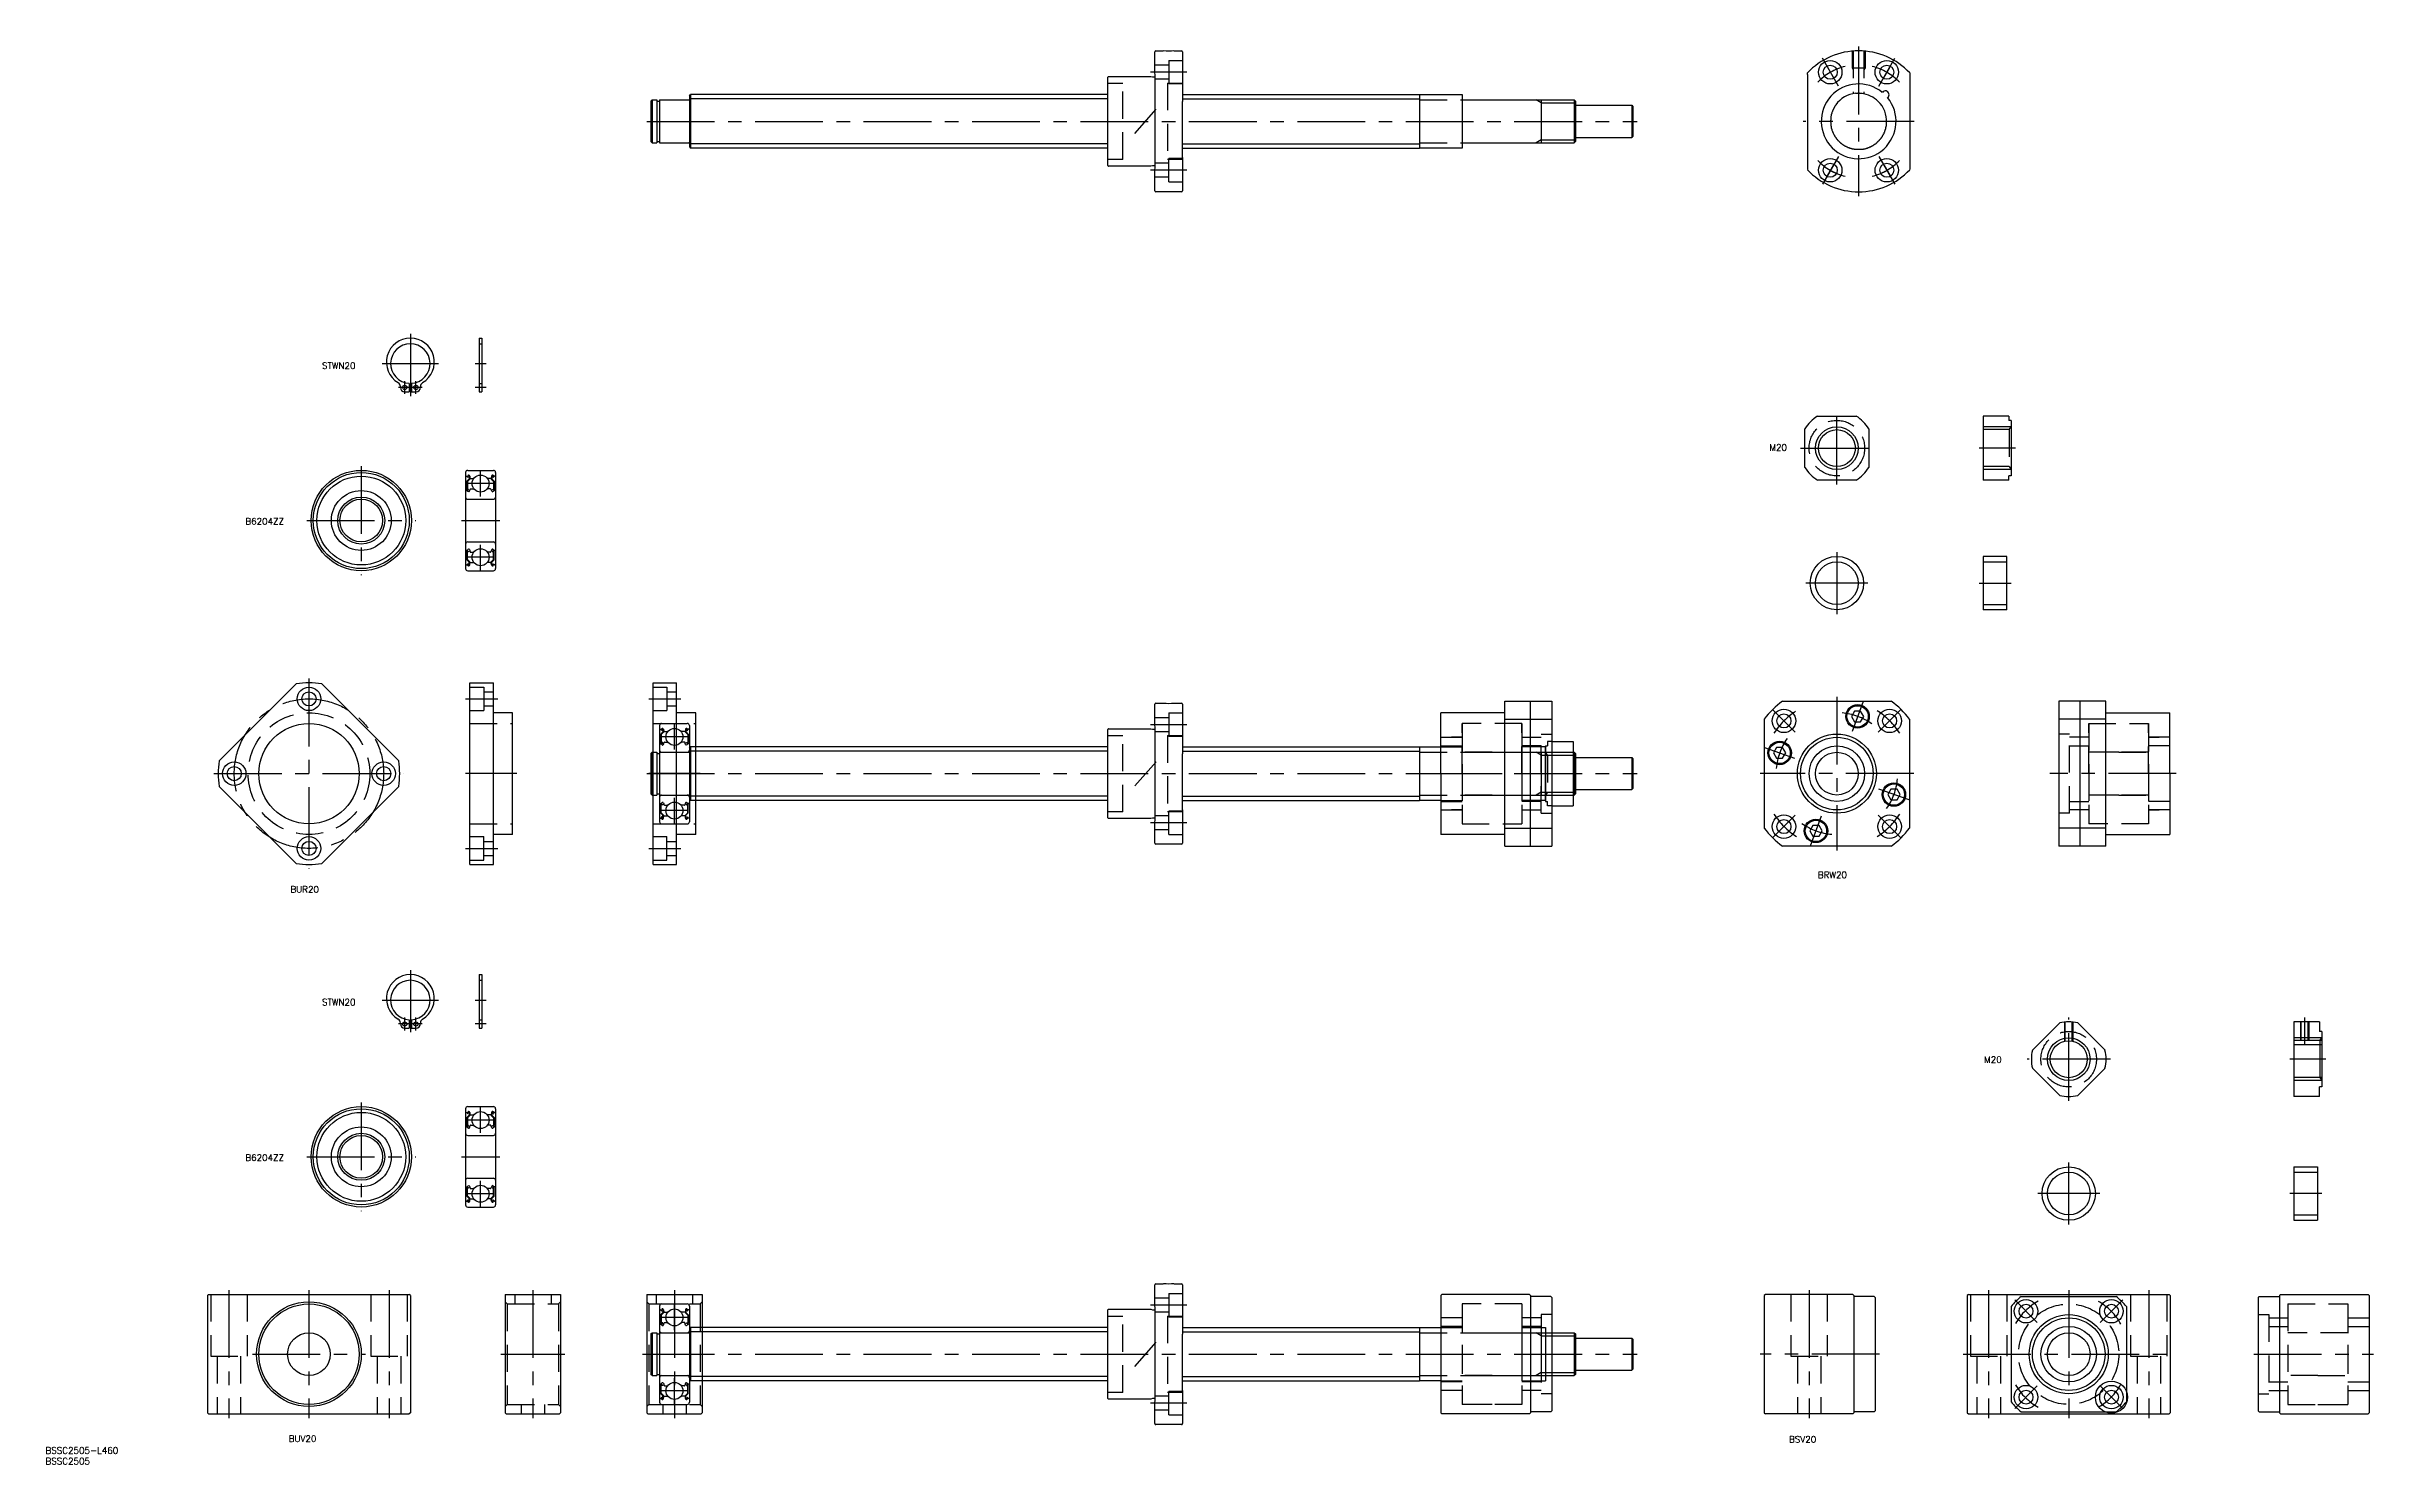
# Model space of a CAD drawing. Extents: x -123 to 967, y -52 to 612.
import ezdxf

# ---------------------------------------------------------------- set-up
doc = ezdxf.new("R2010")
doc.units = 0
doc.linetypes.add('CENTER', pattern=[50.8, 31.75, -6.35, 6.35, -6.35])
doc.linetypes.add('DASHED', pattern=[19.05, 12.7, -6.35])
doc.layers.get('0').update_dxf_attribs({"linetype": 'CONTINUOUS'})
doc.layers.add('CENTER', color=1, linetype='CENTER')
doc.styles.get("Standard").update_dxf_attribs({"font": 'txt.shx', "height": 3, "bigfont": 'bigfont.shx'})

msp = doc.modelspace()

# ---------------------------------------------------------------- texts
at = {"color": 7, "linetype": 'CONTINUOUS'}
for s, p in [('STWN20', (6.1, 461.3)), ('M20', (684.1, 423)), ('B6204ZZ', (-29.8, 388.4)), ('BUR20', (-8.7, 216.1)), ('BRW20', (706.8, 222.9)), ('STWN20', (6.1, 163.3)), ('M20', (784.7, 136.4)), ('B6204ZZ', (-29.8, 90.5)), ('BUV20', (-9.5, -41.1)), ('BSV20', (693.3, -41.4)), ('BSSC2505-L460', (-123.4, -46.6)), ('BSSC2505', (-123.4, -51.6))]:
    msp.add_text(s, height=3, dxfattribs=at).set_placement(p)

# ---------------------------------------------------------------- linework, layer by layer
at = {"color": 7, "linetype": 'CONTINUOUS'}
for p, q in [((396.2, 599.8), (396.2, 609.7)), ((396.3, 599.1), (396.2, 599.8)), ((396.7, 610.2), (400.2, 610.2)), ((405.2, 610.2), (408.7, 610.2)), ((409.2, 609.7), (409.2, 586.5)), ((701.9, 599.1), (701.9, 599.9)), ((749.9, 599.9), (749.9, 599.1)), ((178.2, 589.2), (178.7, 589.7)), ((178.2, 589.2), (178.2, 565.2)), ((374.2, 589.7), (178.7, 589.7)), ((178.7, 589.7), (178.7, 564.7)), ((374.2, 594.2), (374.2, 597.9)), ((374.2, 591.4), (374.2, 594.2)), ((374.2, 586.9), (374.2, 591.4)), ((374.5, 598.2), (394.3, 598.2)), ((394.3, 598.2), (395.1, 598)), ((395.1, 598), (396.3, 598)), ((396.3, 598.4), (396.3, 599.1)), ((396.3, 555.3), (396.3, 598.4)), ((409.2, 589.7), (520.2, 589.7)), ((520.2, 589.7), (540.2, 589.7)), ((520.2, 589.7), (520.2, 564.7)), ((540.2, 589.7), (540.2, 564.7)), ((701.9, 599.1), (701.9, 555.3)), ((749.9, 599.1), (749.9, 555.3)), ((160.2, 586.7), (160.7, 587.2)), ((160.2, 586.7), (160.2, 567.7)), ((160.7, 587.2), (160.7, 567.2)), ((160.7, 587.2), (162.9, 587.2)), ((162.9, 587.2), (162.9, 567.2)), ((162.9, 586.7), (164.2, 586.7)), ((164.2, 587.2), (164.2, 567.2)), ((164.2, 587.2), (178, 587.2)), ((374.2, 560.2), (374.2, 586.9)), ((409.2, 560.2), (409.2, 586.5)), ((540.2, 587.2), (592.7, 587.2)), ((577.2, 587.2), (577.2, 567.2)), ((592.7, 587.2), (592.7, 567.2)), ((592.7, 587.2), (593.2, 586.7)), ((593.2, 586.7), (593.2, 567.7)), ((593.2, 584.7), (619.7, 584.7)), ((619.7, 584.7), (619.7, 569.7)), ((619.7, 584.7), (620.2, 584.2)), ((620.2, 584.2), (620.2, 570.2)), ((160.7, 567.2), (160.2, 567.7)), ((160.7, 567.2), (162.9, 567.2)), ((162.9, 567.7), (164.2, 567.7)), ((164.2, 567.2), (178, 567.2)), ((540.2, 567.2), (592.7, 567.2)), ((556.6, 567.2), (556.6, 567.2)), ((593.2, 567.7), (592.7, 567.2)), ((593.2, 569.7), (619.7, 569.7)), ((620.2, 570.2), (619.7, 569.7)), ((178.2, 565.2), (178.7, 564.7)), ((374.2, 564.7), (178.7, 564.7)), ((374.2, 556.5), (374.2, 560.2)), ((394.3, 556.2), (374.5, 556.2)), ((395.1, 556.4), (394.3, 556.2)), ((396.3, 556.4), (395.1, 556.4)), ((409.2, 564.7), (520.2, 564.7)), ((409.2, 560.2), (409.2, 544.7)), ((540.2, 564.7), (520.2, 564.7)), ((396.2, 554.6), (396.3, 555.3)), ((396.2, 544.7), (396.2, 554.6)), ((701.9, 555.3), (701.9, 554.6)), ((749.9, 555.3), (749.9, 554.6)), ((408.7, 544.2), (396.7, 544.2)), ((79.8, 475.7), (79.8, 450.6)), ((79.8, 475.7), (81, 475.7)), ((81, 475.7), (81, 450.6)), ((42.8, 453), (42.8, 452.7)), ((44.9, 450.6), (47, 450.6)), ((47, 454.5), (47, 450.6)), ((48, 454.5), (48, 450.6)), ((48, 453.5), (48, 453.5)), ((48, 452.6), (48, 452.6)), ((48, 450.6), (50.1, 450.6)), ((52.2, 453), (52.2, 452.7)), ((79.8, 450.6), (81, 450.6)), ((706.6, 439.2), (724.7, 439.2)), ((784.3, 439.2), (784.3, 409.2)), ((796.3, 439.2), (784.3, 439.2)), ((796.3, 439.2), (796.3, 437.2)), ((797.3, 437.2), (796.3, 437.2)), ((797.3, 437.2), (797.3, 411.2)), ((700.7, 415.2), (700.7, 433.2)), ((730.7, 433.2), (730.7, 415.2)), ((73.4, 412.8), (73.4, 367.8)), ((73.6, 411.1), (74.2, 411.1)), ((73.6, 404.3), (74.1, 404.3)), ((75, 409.8), (73.9, 408.7)), ((73.9, 408.7), (73.9, 404.9)), ((74.1, 404.3), (74.4, 403.9)), ((74.2, 411.1), (74.4, 411.4)), ((74.4, 410.5), (74.2, 410.7)), ((75.3, 409.7), (74.2, 408.6)), ((74.2, 408.6), (74.2, 404.9)), ((74.8, 404.9), (74.2, 404.9)), ((74.2, 404.6), (74.8, 404.6)), ((74.4, 413.8), (86.4, 413.8)), ((74.4, 410.9), (74.6, 411.2)), ((74.6, 410.7), (74.4, 410.9)), ((74.4, 410.5), (74.6, 410.7)), ((74.8, 404.6), (74.8, 404.9)), ((75, 411.1), (75, 409.8)), ((75.2, 404), (75.5, 405)), ((75.3, 411.1), (75.3, 410.2)), ((75.3, 410.5), (75.3, 409.7)), ((75.5, 410), (77.2, 410)), ((75.7, 405.1), (77.2, 405.1)), ((85.2, 410), (83.5, 410)), ((85, 405.1), (83.5, 405.1)), ((85.6, 404), (85.2, 405)), ((85.5, 411.1), (85.4, 410.2)), ((85.4, 410.5), (85.4, 409.7)), ((85.4, 409.7), (86.5, 408.6)), ((85.8, 411.1), (85.7, 409.8)), ((85.7, 409.8), (86.8, 408.7)), ((85.9, 404.9), (86.5, 404.9)), ((85.9, 404.6), (85.9, 404.9)), ((86.5, 404.6), (85.9, 404.6)), ((86.4, 410.9), (86.1, 411.2)), ((86.1, 410.7), (86.4, 410.9)), ((86.3, 410.5), (86.1, 410.7)), ((86.3, 410.5), (86.6, 410.7)), ((86.7, 404.3), (86.3, 403.9)), ((86.6, 411.1), (86.4, 411.4)), ((86.5, 408.6), (86.5, 404.9)), ((87.2, 411.1), (86.6, 411.1)), ((87.2, 404.3), (86.7, 404.3)), ((86.8, 408.7), (86.8, 404.9)), ((87.4, 412.8), (87.4, 367.8)), ((724.7, 409.2), (706.6, 409.2)), ((715.7, 409.2), (715.7, 409.2)), ((720.2, 409.2), (720.2, 409.2)), ((796.3, 409.2), (784.3, 409.2)), ((797.3, 411.2), (796.3, 411.2)), ((796.3, 409.2), (796.3, 411.2)), ((74.4, 400.3), (86.4, 400.3)), ((73.6, 376.3), (74.1, 376.3)), ((73.9, 371.9), (73.9, 375.7)), ((75, 370.8), (73.9, 371.9)), ((74.1, 376.3), (74.4, 376.7)), ((74.2, 376), (74.8, 376)), ((74.2, 372), (74.2, 375.7)), ((74.8, 375.7), (74.2, 375.7)), ((75.3, 370.9), (74.2, 372)), ((74.4, 380.3), (86.4, 380.3)), ((74.8, 376), (74.8, 375.7)), ((75, 369.6), (75, 370.8)), ((75.2, 376.7), (75.5, 375.7)), ((75.3, 370.1), (75.3, 370.9)), ((75.5, 370.6), (77.2, 370.6)), ((75.7, 375.5), (77.2, 375.5)), ((85, 375.5), (83.5, 375.5)), ((85.2, 370.6), (83.5, 370.6)), ((85.6, 376.7), (85.2, 375.7)), ((85.4, 370.9), (86.5, 372)), ((85.4, 370.1), (85.4, 370.9)), ((85.7, 370.8), (86.8, 371.9)), ((85.8, 369.6), (85.7, 370.8)), ((85.9, 376), (85.9, 375.7)), ((86.5, 376), (85.9, 376)), ((85.9, 375.7), (86.5, 375.7)), ((86.7, 376.3), (86.3, 376.7)), ((86.5, 372), (86.5, 375.7)), ((87.2, 376.3), (86.7, 376.3)), ((86.8, 371.9), (86.8, 375.7)), ((784.3, 373.5), (784.3, 348.5)), ((795.3, 373.5), (784.3, 373.5)), ((795.3, 348.5), (795.3, 373.5)), ((73.6, 369.5), (74.2, 369.5)), ((74.4, 370.1), (74.2, 369.9)), ((74.2, 369.5), (74.4, 369.3)), ((74.4, 370.1), (74.6, 369.9)), ((74.6, 369.9), (74.4, 369.7)), ((74.4, 369.7), (74.6, 369.5)), ((74.4, 366.8), (86.4, 366.8)), ((75.3, 369.5), (75.3, 370.4)), ((77.7, 366.8), (77.7, 366.8)), ((80.4, 366.8), (80.4, 366.8)), ((85.5, 369.5), (85.4, 370.4)), ((86.3, 370.1), (86.1, 369.9)), ((86.1, 369.9), (86.4, 369.7)), ((86.4, 369.7), (86.1, 369.5)), ((86.3, 370.1), (86.6, 369.9)), ((86.6, 369.5), (86.4, 369.3)), ((87.2, 369.5), (86.6, 369.5)), ((795.3, 348.5), (784.3, 348.5)), ((-6, 313.9), (-42.1, 277.8)), ((6, 313.9), (42.1, 277.8)), ((75.4, 314.3), (86.4, 314.3)), ((75.4, 229.3), (75.4, 314.3)), ((86.4, 229.3), (86.4, 314.3)), ((161.2, 229.3), (161.2, 314.3)), ((161.2, 314.3), (172.2, 314.3)), ((172.2, 229.3), (172.2, 314.3)), ((560.2, 237.8), (560.2, 305.8)), ((560.2, 305.8), (582.2, 305.8)), ((572.2, 237.8), (572.2, 305.8)), ((582.2, 305.8), (582.2, 237.8)), ((690.2, 305.8), (741.2, 305.8)), ((841.7, 305.8), (819.7, 305.8)), ((819.7, 305.8), (819.7, 237.8)), ((829.7, 237.8), (829.7, 305.8)), ((841.7, 237.8), (841.7, 305.8)), ((95.4, 300.3), (86.4, 300.3)), ((95.4, 243.3), (95.4, 300.3)), ((165.2, 295.3), (177.2, 295.3)), ((181.2, 300.3), (172.2, 300.3)), ((181.2, 243.3), (181.2, 300.3)), ((396.2, 294.4), (396.2, 304.3)), ((396.3, 293.7), (396.2, 294.4)), ((396.7, 304.8), (400.2, 304.8)), ((405.2, 304.8), (408.7, 304.8)), ((409.2, 304.3), (409.2, 281.1)), ((560.2, 300.3), (530.2, 300.3)), ((530.2, 271.8), (530.2, 300.3)), ((560.2, 297.3), (582.2, 297.3)), ((681.7, 297.3), (681.7, 246.3)), ((749.7, 297.3), (749.7, 246.3)), ((841.7, 297.3), (819.7, 297.3)), ((841.7, 300.3), (871.7, 300.3)), ((871.7, 271.8), (871.7, 300.3)), ((164.2, 294.3), (164.2, 249.3)), ((164.4, 292.6), (165, 292.6)), ((164.4, 285.8), (164.9, 285.8)), ((165.8, 291.3), (164.7, 290.2)), ((164.7, 290.2), (164.7, 286.4)), ((164.9, 285.8), (165.3, 285.4)), ((165, 292.6), (165.2, 292.8)), ((165.3, 292), (165, 292.2)), ((166.1, 291.2), (165, 290.1)), ((165, 290.1), (165, 286.4)), ((165.7, 286.4), (165, 286.4)), ((165, 286.1), (165.7, 286.1)), ((165.2, 292.4), (165.4, 292.6)), ((165.5, 292.2), (165.2, 292.4)), ((165.3, 292), (165.5, 292.2)), ((165.7, 286.1), (165.7, 286.4)), ((165.8, 292.5), (165.8, 291.3)), ((166, 285.4), (166.4, 286.5)), ((166.1, 292.6), (166.2, 291.7)), ((166.1, 292), (166.1, 291.2)), ((166.4, 291.5), (168.1, 291.5)), ((166.6, 286.6), (168.1, 286.6)), ((176.1, 291.5), (174.3, 291.5)), ((175.9, 286.6), (174.3, 286.6)), ((176.4, 285.4), (176.1, 286.5)), ((176.3, 292.6), (176.3, 291.7)), ((176.3, 292), (176.3, 291.2)), ((176.3, 291.2), (177.4, 290.1)), ((176.6, 292.5), (176.6, 291.3)), ((176.6, 291.3), (177.7, 290.2)), ((176.8, 286.1), (176.8, 286.4)), ((176.8, 286.4), (177.4, 286.4)), ((177.4, 286.1), (176.8, 286.1)), ((177.2, 292.4), (177, 292.6)), ((177, 292.2), (177.2, 292.4)), ((177.2, 292), (177, 292.2)), ((177.5, 285.8), (177.1, 285.4)), ((177.4, 292.6), (177.2, 292.8)), ((177.2, 292), (177.4, 292.2)), ((178, 292.6), (177.4, 292.6)), ((177.4, 290.1), (177.4, 286.4)), ((178, 285.8), (177.5, 285.8)), ((177.7, 290.2), (177.7, 286.4)), ((178.2, 294.3), (178.2, 249.3)), ((178.2, 283.8), (178.7, 284.3)), ((178.2, 283.8), (178.2, 259.8)), ((374.2, 284.3), (178.7, 284.3)), ((178.7, 284.3), (178.7, 259.3)), ((374.2, 288.8), (374.2, 292.5)), ((374.2, 286), (374.2, 288.8)), ((374.2, 281.5), (374.2, 286)), ((374.5, 292.8), (394.3, 292.8)), ((394.3, 292.8), (395.1, 292.6)), ((395.1, 292.6), (396.3, 292.6)), ((396.3, 293), (396.3, 293.7)), ((396.3, 249.9), (396.3, 293)), ((409.2, 284.3), (520.2, 284.3)), ((520.2, 284.3), (530.2, 284.3)), ((520.2, 284.3), (520.2, 259.3)), ((530.2, 284.3), (540.2, 284.3)), ((568.2, 284.3), (568.2, 259.3)), ((579.2, 284.3), (568.2, 284.3)), ((579.2, 284.8), (579.2, 258.8)), ((579.2, 284.8), (580.2, 284.8)), ((579.2, 259.3), (579.2, 284.3)), ((580.2, 286.8), (580.2, 284.8)), ((582.2, 286.8), (580.2, 286.8)), ((582.2, 286.8), (592.2, 286.8)), ((592.2, 286.8), (592.2, 256.8)), ((160.2, 281.3), (160.7, 281.8)), ((160.2, 281.3), (160.2, 262.3)), ((160.7, 281.8), (162.9, 281.8)), ((160.7, 281.8), (160.7, 261.8)), ((162.9, 281.8), (162.9, 261.8)), ((162.9, 281.3), (164.2, 281.3)), ((164.2, 281.8), (178, 281.8)), ((164.2, 281.8), (164.2, 261.8)), ((165.2, 281.8), (177.2, 281.8)), ((374.2, 254.8), (374.2, 281.5)), ((409.2, 254.8), (409.2, 281.1)), ((540.2, 281.8), (592.7, 281.8)), ((577.2, 281.8), (577.2, 261.8)), ((592.7, 281.8), (593.2, 281.3)), ((592.7, 281.8), (592.7, 261.8)), ((593.2, 281.3), (593.2, 262.3)), ((593.2, 279.3), (619.7, 279.3)), ((619.7, 279.3), (620.2, 278.8)), ((619.7, 279.3), (619.7, 264.3)), ((620.2, 278.8), (620.2, 264.8)), ((-42.1, 265.8), (-6, 229.7)), ((42.1, 265.8), (6, 229.7)), ((160.7, 261.8), (160.2, 262.3)), ((160.7, 261.8), (162.9, 261.8)), ((162.9, 262.3), (164.2, 262.3)), ((164.2, 261.8), (178, 261.8)), ((165.2, 261.8), (177.2, 261.8)), ((530.2, 271.8), (530.2, 243.3)), ((540.2, 261.8), (592.7, 261.8)), ((556.6, 261.8), (556.6, 261.8)), ((593.2, 262.3), (592.7, 261.8)), ((593.2, 264.3), (619.7, 264.3)), ((620.2, 264.8), (619.7, 264.3)), ((871.7, 271.8), (871.7, 243.3)), ((164.4, 257.8), (164.9, 257.8)), ((164.4, 251), (165, 251)), ((164.7, 253.4), (164.7, 257.2)), ((165.8, 252.3), (164.7, 253.4)), ((164.9, 257.8), (165.3, 258.2)), ((165, 257.5), (165.7, 257.5)), ((165.7, 257.2), (165, 257.2)), ((165, 253.5), (165, 257.2)), ((166.1, 252.4), (165, 253.5)), ((165.3, 251.6), (165, 251.4)), ((165, 251), (165.2, 250.7)), ((165.5, 251.4), (165.2, 251.2)), ((165.2, 251.2), (165.4, 250.9)), ((165.3, 251.6), (165.5, 251.4)), ((165.7, 257.5), (165.7, 257.2)), ((165.8, 251), (165.8, 252.3)), ((166, 258.1), (166.4, 257.1)), ((166.1, 251.6), (166.1, 252.4)), ((166.1, 251), (166.2, 251.9)), ((166.4, 252.1), (168.1, 252.1)), ((166.6, 257), (168.1, 257)), ((175.9, 257), (174.3, 257)), ((176.1, 252.1), (174.3, 252.1)), ((176.4, 258.1), (176.1, 257.1)), ((176.3, 252.4), (177.4, 253.5)), ((176.3, 251.6), (176.3, 252.4)), ((176.3, 251), (176.3, 251.9)), ((176.6, 252.3), (177.7, 253.4)), ((176.6, 251), (176.6, 252.3)), ((177.4, 257.5), (176.8, 257.5)), ((176.8, 257.5), (176.8, 257.2)), ((176.8, 257.2), (177.4, 257.2)), ((177.2, 251.6), (177, 251.4)), ((177, 251.4), (177.2, 251.2)), ((177.2, 251.2), (177, 250.9)), ((177.5, 257.8), (177.1, 258.2)), ((177.2, 251.6), (177.4, 251.4)), ((177.4, 251), (177.2, 250.7)), ((177.4, 253.5), (177.4, 257.2)), ((178, 251), (177.4, 251)), ((178, 257.8), (177.5, 257.8)), ((177.7, 253.4), (177.7, 257.2)), ((178.2, 259.8), (178.7, 259.3)), ((374.2, 259.3), (178.7, 259.3)), ((374.2, 251.1), (374.2, 254.8)), ((394.3, 250.8), (374.5, 250.8)), ((395.1, 251), (394.3, 250.8)), ((396.3, 251), (395.1, 251)), ((409.2, 259.3), (520.2, 259.3)), ((409.2, 254.8), (409.2, 239.3)), ((530.2, 259.3), (520.2, 259.3)), ((530.2, 259.3), (540.2, 259.3)), ((579.2, 259.3), (568.2, 259.3)), ((579.2, 258.8), (580.2, 258.8)), ((580.2, 256.8), (580.2, 258.8)), ((582.2, 256.8), (580.2, 256.8)), ((582.2, 256.8), (592.2, 256.8)), ((95.4, 243.3), (86.4, 243.3)), ((165.2, 248.3), (177.2, 248.3)), ((168.5, 248.3), (168.5, 248.3)), ((171.2, 248.3), (171.2, 248.3)), ((181.2, 243.3), (172.2, 243.3)), ((396.2, 249.2), (396.3, 249.9)), ((396.2, 239.3), (396.2, 249.2)), ((560.2, 243.3), (530.2, 243.3)), ((560.2, 246.3), (582.2, 246.3)), ((841.7, 246.3), (819.7, 246.3)), ((841.7, 243.3), (871.7, 243.3)), ((75.4, 229.3), (86.4, 229.3)), ((161.2, 229.3), (172.2, 229.3)), ((408.7, 238.8), (396.7, 238.8)), ((560.2, 237.8), (582.2, 237.8)), ((741.2, 237.8), (690.2, 237.8)), ((841.7, 237.8), (819.7, 237.8)), ((79.8, 177.8), (79.8, 152.7)), ((79.8, 177.8), (81, 177.8)), ((81, 177.8), (81, 152.7)), ((42.8, 155), (42.8, 154.8)), ((44.9, 152.7), (47, 152.7)), ((47, 156.6), (47, 152.7)), ((48, 156.6), (48, 152.7)), ((48, 155.6), (48, 155.6)), ((48, 154.6), (48, 154.6)), ((48, 152.7), (50.1, 152.7)), ((52.2, 155), (52.2, 154.8)), ((79.8, 152.7), (81, 152.7)), ((820.1, 155.1), (807.3, 142.4)), ((841.3, 142.4), (828.5, 155.1)), ((929.8, 155.6), (929.8, 120.6)), ((941.8, 155.6), (929.8, 155.6)), ((941.8, 155.6), (941.8, 151.1)), ((822.5, 151), (822.5, 151)), ((942.8, 146.8), (929.8, 146.8)), ((942.8, 144.8), (929.8, 144.8)), ((942.8, 151.1), (941.8, 151.1)), ((941.9, 146.8), (942.8, 148.1)), ((941.9, 146.8), (941.9, 129.5)), ((942.8, 151.1), (942.8, 125.1)), ((807.3, 133.9), (820.1, 121.1)), ((828.5, 121.1), (841.3, 133.9)), ((831.7, 124.3), (831.7, 124.3)), ((834.9, 127.5), (834.9, 127.5)), ((942.8, 129.5), (929.8, 129.5)), ((941.8, 120.6), (929.8, 120.6)), ((941.8, 120.6), (941.8, 125.1)), ((942.8, 125.1), (941.8, 125.1)), ((941.9, 129.5), (942.8, 128.1)), ((73.4, 114.9), (73.4, 69.9)), ((73.6, 113.2), (74.2, 113.2)), ((75, 111.9), (73.9, 110.8)), ((73.9, 110.8), (73.9, 107)), ((74.2, 113.2), (74.4, 113.4)), ((74.4, 112.6), (74.2, 112.7)), ((75.3, 111.7), (74.2, 110.6)), ((74.2, 110.6), (74.2, 107)), ((74.4, 115.9), (86.4, 115.9)), ((74.4, 113), (74.6, 113.2)), ((74.6, 112.8), (74.4, 113)), ((74.4, 112.6), (74.6, 112.8)), ((75, 113.1), (75, 111.9)), ((75.3, 113.2), (75.3, 112.2)), ((75.3, 112.6), (75.3, 111.7)), ((75.5, 112.1), (77.2, 112.1)), ((85.2, 112.1), (83.5, 112.1)), ((85.5, 113.2), (85.4, 112.2)), ((85.4, 112.6), (85.4, 111.7)), ((85.4, 111.7), (86.5, 110.6)), ((85.8, 113.1), (85.7, 111.9)), ((85.7, 111.9), (86.8, 110.8)), ((86.4, 113), (86.1, 113.2)), ((86.1, 112.8), (86.4, 113)), ((86.3, 112.6), (86.1, 112.8)), ((86.3, 112.6), (86.6, 112.7)), ((86.6, 113.2), (86.4, 113.4)), ((86.5, 110.6), (86.5, 107)), ((87.2, 113.2), (86.6, 113.2)), ((86.8, 110.8), (86.8, 107)), ((87.4, 114.9), (87.4, 69.9)), ((73.6, 106.4), (74.1, 106.4)), ((74.1, 106.4), (74.4, 106)), ((74.8, 107), (74.2, 107)), ((74.2, 106.7), (74.8, 106.7)), ((74.4, 102.4), (86.4, 102.4)), ((74.8, 106.7), (74.8, 107)), ((75.2, 106), (75.5, 107)), ((75.7, 107.2), (77.2, 107.2)), ((85, 107.2), (83.5, 107.2)), ((85.6, 106), (85.2, 107)), ((85.9, 107), (86.5, 107)), ((85.9, 106.7), (85.9, 107)), ((86.5, 106.7), (85.9, 106.7)), ((86.7, 106.4), (86.3, 106)), ((87.2, 106.4), (86.7, 106.4)), ((929.8, 87.7), (940.8, 87.7)), ((929.8, 87.7), (929.8, 62.7)), ((940.8, 87.7), (940.8, 62.7)), ((73.6, 78.4), (74.1, 78.4)), ((73.9, 74), (73.9, 77.8)), ((74.1, 78.4), (74.4, 78.7)), ((74.2, 78.1), (74.8, 78.1)), ((74.2, 74.1), (74.2, 77.8)), ((74.8, 77.8), (74.2, 77.8)), ((74.4, 82.4), (86.4, 82.4)), ((74.8, 78.1), (74.8, 77.8)), ((75.2, 78.7), (75.5, 77.7)), ((75.7, 77.6), (77.2, 77.6)), ((85, 77.6), (83.5, 77.6)), ((85.6, 78.7), (85.2, 77.7)), ((85.9, 78.1), (85.9, 77.8)), ((86.5, 78.1), (85.9, 78.1)), ((85.9, 77.8), (86.5, 77.8)), ((86.7, 78.4), (86.3, 78.7)), ((86.5, 74.1), (86.5, 77.8)), ((87.2, 78.4), (86.7, 78.4)), ((86.8, 74), (86.8, 77.8)), ((73.6, 71.6), (74.2, 71.6)), ((75, 72.9), (73.9, 74)), ((75.3, 73), (74.2, 74.1)), ((74.4, 72.2), (74.2, 72)), ((74.2, 71.6), (74.4, 71.3)), ((74.4, 72.2), (74.6, 72)), ((74.6, 72), (74.4, 71.8)), ((74.4, 71.8), (74.6, 71.5)), ((74.4, 68.9), (86.4, 68.9)), ((75, 71.6), (75, 72.9)), ((75.3, 72.1), (75.3, 73)), ((75.3, 71.6), (75.3, 72.5)), ((75.5, 72.7), (77.2, 72.7)), ((77.7, 68.9), (77.7, 68.9)), ((80.4, 68.9), (80.4, 68.9)), ((85.2, 72.7), (83.5, 72.7)), ((85.4, 73), (86.5, 74.1)), ((85.4, 72.1), (85.4, 73)), ((85.5, 71.6), (85.4, 72.5)), ((85.7, 72.9), (86.8, 74)), ((85.8, 71.6), (85.7, 72.9)), ((86.3, 72.2), (86.1, 72)), ((86.1, 72), (86.4, 71.8)), ((86.4, 71.8), (86.1, 71.5)), ((86.3, 72.2), (86.6, 72)), ((86.6, 71.6), (86.4, 71.3)), ((87.2, 71.6), (86.6, 71.6)), ((929.8, 62.7), (940.8, 62.7)), ((396.7, 33), (400.2, 33)), ((405.2, 33), (408.7, 33)), ((-47, 28), (-47.5, 27.5)), ((-47.5, 27.5), (-47.5, -27.5)), ((-47, 28), (47, 28)), ((47.5, 27.5), (47, 28)), ((47.5, 27.5), (47.5, -27.5)), ((91.9, 28), (91.9, -27.5)), ((91.9, 28), (117.9, 28)), ((117.9, 28), (117.9, -27.5)), ((158.2, 28), (158.2, -27.5)), ((158.2, 28), (184.2, 28)), ((164.2, 22.5), (164.2, -22.5)), ((165.2, 23.5), (177.2, 23.5)), ((178.2, 22.5), (178.2, -22.5)), ((184.2, 28), (184.2, -27.5)), ((396.2, 22.6), (396.2, 32.5)), ((396.3, 21.9), (396.2, 22.6)), ((396.3, 21.2), (396.3, 21.9)), ((409.2, 32.5), (409.2, 9.3)), ((530.7, 28), (530.2, 27.5)), ((530.2, 27.5), (530.2, -27.5)), ((571.7, 28), (530.7, 28)), ((571.7, 28), (572.2, 27.5)), ((572.2, 27.5), (572.2, -27.5)), ((581.7, 27), (572.2, 27)), ((581.7, 27), (582.2, 26.5)), ((582.2, 26.5), (582.2, 0)), ((682.2, 28), (681.7, 27.5)), ((681.7, 27.5), (681.7, -27.5)), ((723.2, 28), (682.2, 28)), ((723.2, 28), (723.7, 27.5)), ((723.7, 27.5), (723.7, -27.5)), ((733.2, 27), (723.7, 27)), ((733.2, 27), (733.7, 26.5)), ((733.7, 26.5), (733.7, 0)), ((777.3, 28), (776.8, 27.5)), ((776.8, 27.5), (776.8, -27.5)), ((777.3, 28), (871.3, 28)), ((797.3, 22.3), (797.3, -22.3)), ((802, 27), (846.6, 27)), ((851.3, 22.3), (851.3, -22.3)), ((871.3, 28), (871.8, 27.5)), ((871.8, 27.5), (871.8, -27.5)), ((913.5, 27), (913, 26.5)), ((913, 26.5), (913, 0)), ((913, 26.5), (913, 0)), ((913.5, 27), (923, 27)), ((923.5, 28), (923, 27.5)), ((923, 27.5), (923, -27.5)), ((923.5, 28), (964.5, 28)), ((964.5, 28), (965, 27.5)), ((965, 27.5), (965, -27.5)), ((164.4, 20.8), (165, 20.8)), ((164.4, 14), (164.9, 14)), ((165.8, 19.5), (164.7, 18.4)), ((164.7, 18.4), (164.7, 14.6)), ((164.9, 14), (165.3, 13.6)), ((165, 20.8), (165.2, 21.1)), ((165.3, 20.2), (165, 20.4)), ((166.1, 19.4), (165, 18.3)), ((165, 18.3), (165, 14.6)), ((165.7, 14.6), (165, 14.6)), ((165, 14.3), (165.7, 14.3)), ((165.2, 20.6), (165.4, 20.9)), ((165.5, 20.4), (165.2, 20.6)), ((165.3, 20.2), (165.5, 20.4)), ((165.7, 14.3), (165.7, 14.6)), ((165.8, 20.7), (165.8, 19.5)), ((166, 13.6), (166.4, 14.7)), ((166.1, 20.8), (166.2, 19.9)), ((166.1, 20.2), (166.1, 19.4)), ((166.4, 19.7), (168.1, 19.7)), ((166.6, 14.8), (168.1, 14.8)), ((176.1, 19.7), (174.3, 19.7)), ((175.9, 14.8), (174.3, 14.8)), ((176.4, 13.6), (176.1, 14.7)), ((176.3, 20.8), (176.3, 19.9)), ((176.3, 20.2), (176.3, 19.4)), ((176.3, 19.4), (177.4, 18.3)), ((176.6, 20.7), (176.6, 19.5)), ((176.6, 19.5), (177.7, 18.4)), ((176.8, 14.3), (176.8, 14.6)), ((176.8, 14.6), (177.4, 14.6)), ((177.4, 14.3), (176.8, 14.3)), ((177.2, 20.6), (177, 20.9)), ((177, 20.4), (177.2, 20.6)), ((177.2, 20.2), (177, 20.4)), ((177.5, 14), (177.1, 13.6)), ((177.4, 20.8), (177.2, 21.1)), ((177.2, 20.2), (177.4, 20.4)), ((178, 20.8), (177.4, 20.8)), ((177.4, 18.3), (177.4, 14.6)), ((178, 14), (177.5, 14)), ((177.7, 18.4), (177.7, 14.6)), ((178.2, 12), (178.7, 12.5)), ((178.2, 12), (178.2, -12)), ((178.7, 12.5), (178.7, -12.5)), ((184.2, 12.5), (178.7, 12.5)), ((374.2, 12.5), (184.2, 12.5)), ((374.2, 17), (374.2, 20.7)), ((374.2, 14.2), (374.2, 17)), ((374.2, 9.7), (374.2, 14.2)), ((374.5, 21), (394.3, 21)), ((394.3, 21), (395.1, 20.8)), ((395.1, 20.8), (396.3, 20.8)), ((396.3, -21.9), (396.3, 21.2)), ((409.2, 12.5), (520.2, 12.5)), ((520.2, 12.5), (530.2, 12.5)), ((520.2, 12.5), (520.2, -12.5)), ((530.2, 12.5), (540.2, 12.5)), ((568.2, 12.5), (579.2, 12.5)), ((568.2, 12.5), (568.2, -12.5)), ((579.2, 12.5), (579.2, -12.5)), ((160.2, 9.5), (160.7, 10)), ((160.2, 9.5), (160.2, -9.5)), ((160.7, 10), (162.9, 10)), ((160.7, 10), (160.7, -10)), ((162.9, 10), (162.9, -10)), ((162.9, 9.5), (164.2, 9.5)), ((164.2, 10), (178, 10)), ((164.2, 10), (164.2, -10)), ((165.2, 10), (177.2, 10)), ((184.2, 10.5), (178.2, 10.5)), ((374.2, -17), (374.2, 9.7)), ((409.2, -17), (409.2, 9.3)), ((540.2, 10), (592.7, 10)), ((568.2, 10), (579.2, 10)), ((577.2, 10), (577.2, -10)), ((582.2, 0), (582.2, -26.5)), ((592.7, 10), (593.2, 9.5)), ((592.7, 10), (592.7, -10)), ((593.2, 9.5), (593.2, -9.5)), ((593.2, 7.5), (619.7, 7.5)), ((619.7, 7.5), (620.2, 7)), ((619.7, 7.5), (619.7, -7.5)), ((620.2, 7), (620.2, -7)), ((733.7, 0), (733.7, -26.5)), ((913, 0), (913, -26.5)), ((913, 0), (913, -26.5)), ((160.7, -10), (160.2, -9.5)), ((160.7, -10), (162.9, -10)), ((162.9, -9.5), (164.2, -9.5)), ((164.2, -10), (178, -10)), ((165.2, -10), (177.2, -10)), ((184.2, -10.5), (178.2, -10.5)), ((540.2, -10), (592.7, -10)), ((556.6, -10), (556.6, -10)), ((568.2, -10), (579.2, -10)), ((593.2, -9.5), (592.7, -10)), ((593.2, -7.5), (619.7, -7.5)), ((620.2, -7), (619.7, -7.5)), ((164.4, -14), (164.9, -14)), ((164.4, -20.8), (165, -20.8)), ((164.7, -18.4), (164.7, -14.6)), ((165.8, -19.5), (164.7, -18.4)), ((164.9, -14), (165.3, -13.6)), ((165, -14.3), (165.7, -14.3)), ((165.7, -14.6), (165, -14.6)), ((165, -18.3), (165, -14.6)), ((166.1, -19.4), (165, -18.3)), ((165.3, -20.2), (165, -20.4)), ((165, -20.8), (165.2, -21.1)), ((165.5, -20.4), (165.2, -20.6)), ((165.2, -20.6), (165.4, -20.9)), ((165.3, -20.2), (165.5, -20.4)), ((165.7, -14.3), (165.7, -14.6)), ((165.8, -20.7), (165.8, -19.5)), ((166, -13.6), (166.4, -14.7)), ((166.1, -20.2), (166.1, -19.4)), ((166.1, -20.8), (166.2, -19.9)), ((166.4, -19.7), (168.1, -19.7)), ((166.6, -14.8), (168.1, -14.8)), ((175.9, -14.8), (174.3, -14.8)), ((176.1, -19.7), (174.3, -19.7)), ((176.4, -13.6), (176.1, -14.7)), ((176.3, -19.4), (177.4, -18.3)), ((176.3, -20.2), (176.3, -19.4)), ((176.3, -20.8), (176.3, -19.9)), ((176.6, -19.5), (177.7, -18.4)), ((176.6, -20.7), (176.6, -19.5)), ((177.4, -14.3), (176.8, -14.3)), ((176.8, -14.3), (176.8, -14.6)), ((176.8, -14.6), (177.4, -14.6)), ((177.2, -20.2), (177, -20.4)), ((177, -20.4), (177.2, -20.6)), ((177.2, -20.6), (177, -20.9)), ((177.5, -14), (177.1, -13.6)), ((177.2, -20.2), (177.4, -20.4)), ((177.4, -20.8), (177.2, -21.1)), ((177.4, -18.3), (177.4, -14.6)), ((178, -20.8), (177.4, -20.8)), ((178, -14), (177.5, -14)), ((177.7, -18.4), (177.7, -14.6)), ((178.2, -12), (178.7, -12.5)), ((184.2, -12.5), (178.7, -12.5)), ((374.2, -12.5), (184.2, -12.5)), ((374.2, -20.7), (374.2, -17)), ((394.3, -21), (374.5, -21)), ((395.1, -20.8), (394.3, -21)), ((396.3, -20.8), (395.1, -20.8)), ((409.2, -12.5), (520.2, -12.5)), ((409.2, -17), (409.2, -32.5)), ((530.2, -12.5), (520.2, -12.5)), ((530.2, -12.5), (540.2, -12.5)), ((568.2, -12.5), (579.2, -12.5)), ((-47.5, -27.5), (-47, -28)), ((-47, -28), (47, -28)), ((47.5, -27.5), (47, -28)), ((91.9, -27.5), (92.4, -28)), ((92.4, -28), (117.4, -28)), ((117.9, -27.5), (117.4, -28)), ((158.2, -27.5), (158.7, -28)), ((158.7, -28), (183.7, -28)), ((165.2, -23.5), (177.2, -23.5)), ((168.5, -23.5), (168.5, -23.5)), ((171.2, -23.5), (171.2, -23.5)), ((184.2, -27.5), (183.7, -28)), ((396.2, -22.6), (396.3, -21.9)), ((396.2, -32.5), (396.2, -22.6)), ((530.2, -27.5), (530.7, -28)), ((571.7, -28), (530.7, -28)), ((572.2, -27.5), (571.7, -28)), ((581.7, -27), (572.2, -27)), ((582.2, -26.5), (581.7, -27)), ((681.7, -27.5), (682.2, -28)), ((723.2, -28), (682.2, -28)), ((723.7, -27.5), (723.2, -28)), ((733.2, -27), (723.7, -27)), ((733.7, -26.5), (733.2, -27)), ((776.8, -27.5), (777.3, -28)), ((777.3, -28), (871.3, -28)), ((802, -27), (846.6, -27)), ((871.8, -27.5), (871.3, -28)), ((913, -26.5), (913.5, -27)), ((913.5, -27), (923, -27)), ((923, -27.5), (923.5, -28)), ((923.5, -28), (964.5, -28)), ((965, -27.5), (964.5, -28)), ((408.7, -33), (396.7, -33))]:
    msp.add_line(p, q, dxfattribs=at)
at = {"color": 3, "linetype": 'DASHED'}
for p, q in [((402.7, 603.5), (396.2, 603.5)), ((402.7, 605.7), (409.2, 605.7)), ((402.7, 605.7), (402.7, 594.7)), ((722.9, 610.1), (722.9, 602.2)), ((722.9, 602.2), (728.9, 602.2)), ((722.9, 602.2), (723.4, 601.3)), ((723.4, 610.1), (723.4, 590.1)), ((728.3, 610.1), (728.3, 590.1)), ((728.9, 602.2), (728.3, 601.3)), ((728.9, 610.1), (728.9, 602.2)), ((374.2, 595.1), (381.2, 595.1)), ((381.2, 559.4), (381.2, 595.1)), ((402.7, 596.9), (396.3, 596.9)), ((402.2, 595.1), (402.2, 559.4)), ((402.2, 595.1), (409.2, 595.1)), ((409.2, 594.7), (402.7, 594.7)), ((520.4, 587.2), (540.2, 587.2)), ((520.4, 567.2), (540.2, 567.2)), ((381.2, 559.4), (374.2, 559.4)), ((402.7, 557.6), (396.3, 557.6)), ((409.2, 559.4), (402.2, 559.4)), ((409.2, 559.8), (402.7, 559.8)), ((402.7, 548.8), (402.7, 559.8)), ((402.7, 551), (396.2, 551)), ((402.7, 548.8), (409.2, 548.8)), ((79.8, 473), (81, 473)), ((79.8, 454.5), (81, 454.5)), ((797.3, 434.2), (784.3, 434.2)), ((796.4, 432.9), (784.3, 432.9)), ((796.4, 432.9), (797.3, 434.2)), ((796.4, 432.9), (796.4, 415.6)), ((796.4, 415.6), (784.3, 415.6)), ((797.3, 414.2), (784.3, 414.2)), ((796.4, 415.6), (797.3, 414.2)), ((784.3, 371), (795.3, 371)), ((784.3, 351), (795.3, 351)), ((75.4, 312.3), (81.9, 312.3)), ((81.9, 312.3), (81.9, 301.3)), ((81.9, 310.1), (86.4, 310.1)), ((161.2, 312.3), (167.7, 312.3)), ((167.7, 312.3), (167.7, 301.3)), ((167.7, 310.1), (172.2, 310.1)), ((75.4, 301.3), (81.9, 301.3)), ((75.4, 295.3), (95.4, 295.3)), ((81.9, 303.5), (86.4, 303.5)), ((161.2, 301.3), (167.7, 301.3)), ((161.2, 295.3), (181.2, 295.3)), ((167.7, 303.5), (172.2, 303.5)), ((402.7, 298), (396.2, 298)), ((402.7, 300.2), (402.7, 289.2)), ((402.7, 300.2), (409.2, 300.2)), ((540.2, 295.3), (540.2, 248.3)), ((568.2, 295.3), (540.2, 295.3)), ((540.2, 271.8), (540.2, 295.3)), ((540.2, 294.9), (540.2, 248.7)), ((568.2, 295.3), (568.2, 248.3)), ((568.2, 271.8), (568.2, 295.3)), ((833.7, 295.3), (833.7, 248.3)), ((833.7, 271.8), (833.7, 295.3)), ((833.7, 295.3), (861.7, 295.3)), ((861.7, 295.3), (861.7, 248.3)), ((861.7, 271.8), (861.7, 295.3)), ((861.7, 294.9), (861.7, 248.7)), ((374.2, 289.6), (381.2, 289.6)), ((381.2, 253.9), (381.2, 289.6)), ((402.7, 291.4), (396.3, 291.4)), ((402.2, 289.6), (402.2, 253.9)), ((402.2, 289.6), (409.2, 289.6)), ((409.2, 289.2), (402.7, 289.2)), ((530.2, 288.8), (540.2, 288.8)), ((530.2, 284.8), (540.2, 284.8)), ((540.2, 288.8), (535.2, 288.8)), ((568.2, 288.8), (577.2, 288.8)), ((568.2, 288.8), (573.2, 288.8)), ((577.2, 284.8), (568.2, 284.8)), ((577.2, 253.3), (577.2, 290.3)), ((577.2, 290.3), (582.2, 290.3)), ((824.7, 290.3), (819.7, 290.3)), ((824.7, 253.3), (824.7, 290.3)), ((833.7, 288.8), (824.7, 288.8)), ((824.7, 284.8), (833.7, 284.8)), ((833.7, 288.8), (828.7, 288.8)), ((861.7, 288.8), (866.7, 288.8)), ((871.7, 288.8), (861.7, 288.8)), ((871.7, 284.8), (861.7, 284.8)), ((520.4, 281.8), (540.2, 281.8)), ((540.2, 281.8), (568.2, 281.8)), ((554.2, 281.8), (540.2, 281.8)), ((554.2, 281.8), (568.2, 281.8)), ((568.2, 281.8), (579.2, 281.8)), ((579.2, 281.8), (592.2, 281.8)), ((580.1, 280.4), (579.2, 281.8)), ((580.1, 280.4), (592.2, 280.4)), ((580.1, 280.4), (580.1, 263.1)), ((861.7, 281.8), (833.7, 281.8)), ((847.7, 281.8), (833.7, 281.8)), ((847.7, 281.8), (861.7, 281.8)), ((520.4, 261.8), (540.2, 261.8)), ((540.2, 271.8), (540.2, 248.3)), ((540.2, 261.8), (568.2, 261.8)), ((554.2, 261.8), (540.2, 261.8)), ((554.2, 261.8), (568.2, 261.8)), ((568.2, 271.8), (568.2, 248.3)), ((568.2, 261.8), (579.2, 261.8)), ((580.1, 263.1), (579.2, 261.8)), ((579.2, 261.8), (592.2, 261.8)), ((580.1, 263.1), (592.2, 263.1)), ((833.7, 271.8), (833.7, 248.3)), ((861.7, 261.8), (833.7, 261.8)), ((847.7, 261.8), (833.7, 261.8)), ((847.7, 261.8), (861.7, 261.8)), ((861.7, 271.8), (861.7, 248.3)), ((381.2, 253.9), (374.2, 253.9)), ((402.7, 252.1), (396.3, 252.1)), ((409.2, 253.9), (402.2, 253.9)), ((409.2, 254.3), (402.7, 254.3)), ((402.7, 243.3), (402.7, 254.3)), ((530.2, 258.8), (540.2, 258.8)), ((530.2, 254.8), (540.2, 254.8)), ((540.2, 254.8), (535.2, 254.8)), ((540.2, 254.8), (535.2, 254.8)), ((577.2, 258.8), (568.2, 258.8)), ((568.2, 254.8), (577.2, 254.8)), ((568.2, 254.8), (573.2, 254.8)), ((568.2, 254.8), (573.2, 254.8)), ((577.2, 253.3), (582.2, 253.3)), ((824.7, 253.3), (819.7, 253.3)), ((824.7, 258.8), (833.7, 258.8)), ((833.7, 254.8), (824.7, 254.8)), ((833.7, 254.8), (828.7, 254.8)), ((833.7, 254.8), (828.7, 254.8)), ((871.7, 258.8), (861.7, 258.8)), ((861.7, 254.8), (866.7, 254.8)), ((861.7, 254.8), (866.7, 254.8)), ((871.7, 254.8), (861.7, 254.8)), ((75.4, 248.3), (95.4, 248.3)), ((75.4, 242.3), (81.9, 242.3)), ((81.9, 231.3), (81.9, 242.3)), ((81.9, 240.1), (86.4, 240.1)), ((161.2, 248.3), (181.2, 248.3)), ((161.2, 242.3), (167.7, 242.3)), ((167.7, 231.3), (167.7, 242.3)), ((167.7, 240.1), (172.2, 240.1)), ((402.7, 245.5), (396.2, 245.5)), ((402.7, 243.3), (409.2, 243.3)), ((540.2, 248.3), (568.2, 248.3)), ((861.7, 248.3), (833.7, 248.3)), ((75.4, 231.3), (81.9, 231.3)), ((81.9, 233.5), (86.4, 233.5)), ((161.2, 231.3), (167.7, 231.3)), ((167.7, 233.5), (172.2, 233.5)), ((79.8, 175.1), (81, 175.1)), ((79.8, 156.6), (81, 156.6)), ((822.3, 155.5), (822.3, 146.5)), ((822.7, 146.6), (822.7, 155.6)), ((825.9, 146.6), (825.9, 155.6)), ((826.3, 155.5), (826.3, 146.5)), ((932.8, 155.6), (932.8, 146.8)), ((933.2, 146.8), (933.2, 155.6)), ((936.4, 146.8), (936.4, 155.6)), ((936.8, 155.6), (936.8, 146.8)), ((929.8, 85.2), (940.8, 85.2)), ((929.8, 65.2), (940.8, 65.2)), ((-46, 28), (-46, -1)), ((-29, 28), (-29, -1)), ((29, 28), (29, -1)), ((46, 28), (46, -1)), ((91.9, 24.5), (92.9, 23.5)), ((92.9, 23.5), (92.9, -23.5)), ((92.9, 23.5), (116.9, 23.5)), ((96.4, 28), (96.4, 23.5)), ((113.4, 28), (113.4, 23.5)), ((116.9, 23.5), (117.9, 24.5)), ((116.9, 23.5), (116.9, -23.5)), ((158.2, 24.5), (159.2, 23.5)), ((159.2, 23.5), (159.2, -23.5)), ((159.2, 23.5), (183.2, 23.5)), ((162.7, 28), (162.7, 23.5)), ((179.7, 28), (179.7, 23.5)), ((183.2, 23.5), (184.2, 24.5)), ((183.2, 23.5), (183.2, -23.5)), ((402.7, 26.2), (396.2, 26.2)), ((402.7, 28.4), (402.7, 17.4)), ((402.7, 28.4), (409.2, 28.4)), ((540.2, 23.5), (540.2, -23.5)), ((568.2, 23.5), (540.2, 23.5)), ((540.2, 22.5), (540.2, -22.5)), ((568.2, 23.5), (568.2, -23.5)), ((694.2, 28), (694.2, -1)), ((711.2, 28), (711.2, -1)), ((778.3, 28), (778.3, -1)), ((795.3, 28), (795.3, -1)), ((853.3, 28), (853.3, -1)), ((870.3, 28), (870.3, -1)), ((927, 23.5), (927, -23.5)), ((927, 23.5), (955, 23.5)), ((955, 23.5), (955, -23.5)), ((955, 22.5), (955, -22.5)), ((374.2, 17.8), (381.2, 17.8)), ((381.2, -17.9), (381.2, 17.8)), ((402.7, 19.6), (396.3, 19.6)), ((402.2, 17.8), (402.2, -17.9)), ((402.2, 17.8), (409.2, 17.8)), ((409.2, 17.4), (402.7, 17.4)), ((540.2, 17), (530.2, 17)), ((540.2, 13), (530.2, 13)), ((577.2, 17), (568.2, 17)), ((577.2, 13), (568.2, 13)), ((577.2, 18.5), (577.2, -18.5)), ((582.2, 18.5), (577.2, 18.5)), ((913, 18.5), (918, 18.5)), ((918, 18.5), (918, -18.5)), ((918, 17), (927, 17)), ((918, 13), (927, 13)), ((955, 17), (965, 17)), ((955, 13), (965, 13)), ((520.4, 10), (540.2, 10)), ((540.2, 10), (568.2, 10)), ((955, 10), (927, 10)), ((-46, -1), (-29, -1)), ((-43, -1), (-43, -28)), ((-32, -1), (-32, -28)), ((29, -1), (46, -1)), ((32, -1), (32, -28)), ((43, -1), (43, -28)), ((520.4, -10), (540.2, -10)), ((554.2, -10), (540.2, -10)), ((554.2, -10), (568.2, -10)), ((694.2, -1), (711.2, -1)), ((697.2, -1), (697.2, -28)), ((708.2, -1), (708.2, -28)), ((778.3, -1), (795.3, -1)), ((781.3, -1), (781.3, -28)), ((792.3, -1), (792.3, -28)), ((853.3, -1), (870.3, -1)), ((856.3, -1), (856.3, -28)), ((867.3, -1), (867.3, -28)), ((941, -10), (927, -10)), ((941, -10), (955, -10)), ((381.2, -17.9), (374.2, -17.9)), ((402.7, -19.6), (396.3, -19.6)), ((409.2, -17.9), (402.2, -17.9)), ((409.2, -17.4), (402.7, -17.4)), ((402.7, -28.4), (402.7, -17.4)), ((540.2, -13), (530.2, -13)), ((540.2, -17), (530.2, -17)), ((577.2, -13), (568.2, -13)), ((577.2, -17), (568.2, -17)), ((582.2, -18.5), (577.2, -18.5)), ((913, -18.5), (918, -18.5)), ((918, -13), (927, -13)), ((918, -17), (927, -17)), ((955, -13), (965, -13)), ((955, -17), (965, -17)), ((91.9, -24.5), (92.9, -23.5)), ((92.9, -23.5), (116.9, -23.5)), ((99.4, -23.5), (99.4, -28)), ((110.4, -23.5), (110.4, -28)), ((116.9, -23.5), (117.9, -24.5)), ((158.2, -24.5), (159.2, -23.5)), ((159.2, -23.5), (183.2, -23.5)), ((165.7, -23.5), (165.7, -28)), ((176.7, -23.5), (176.7, -28)), ((183.2, -23.5), (184.2, -24.5)), ((402.7, -26.2), (396.2, -26.2)), ((402.7, -28.4), (409.2, -28.4)), ((568.2, -23.5), (540.2, -23.5)), ((554.2, -23.5), (541.2, -23.5)), ((927, -23.5), (955, -23.5)), ((941, -23.5), (954, -23.5))]:
    msp.add_line(p, q, dxfattribs=at)
at = {"color": 3, "linetype": 'CONTINUOUS'}
for p, q in [((374.2, 587.7), (178.2, 587.7)), ((409.2, 587.7), (520.2, 587.7)), ((577.2, 585.9), (574.9, 587.2)), ((577.2, 585.9), (593.2, 585.9)), ((577.2, 568.6), (574.9, 567.2)), ((577.2, 568.6), (593.2, 568.6)), ((374.2, 566.7), (178.2, 566.7)), ((369.2, 566.7), (237.6, 566.7)), ((409.2, 566.7), (520.2, 566.7)), ((374.2, 282.3), (178.2, 282.3)), ((409.2, 282.3), (520.2, 282.3)), ((577.2, 280.4), (574.9, 281.8)), ((577.2, 280.4), (593.2, 280.4)), ((577.2, 263.1), (574.9, 261.8)), ((577.2, 263.1), (593.2, 263.1)), ((374.2, 261.3), (178.2, 261.3)), ((369.2, 261.3), (237.6, 261.3)), ((409.2, 261.3), (520.2, 261.3)), ((942.8, 148.1), (929.8, 148.1)), ((942.8, 128.1), (929.8, 128.1)), ((374.2, 10.5), (184.2, 10.5)), ((409.2, 10.5), (520.2, 10.5)), ((577.2, 8.6), (574.9, 10)), ((577.2, 8.6), (593.2, 8.6)), ((374.2, -10.5), (184.2, -10.5)), ((369.2, -10.5), (237.6, -10.5)), ((409.2, -10.5), (520.2, -10.5)), ((577.2, -8.6), (574.9, -10)), ((577.2, -8.6), (593.2, -8.6))]:
    msp.add_line(p, q, dxfattribs=at)
at = {"color": 7, "linetype": 'CONTINUOUS'}
for points in [[(724, 301.1), (722.5, 298.6), (724, 296.1), (726.8, 296.1), (728.3, 298.6), (726.8, 301.1)], [(687.4, 284), (686, 281.5), (687.4, 279), (690.3, 279), (691.8, 281.5), (690.3, 284)], [(741, 264.5), (739.6, 262), (741, 259.5), (743.9, 259.5), (745.3, 262), (743.9, 264.5)], [(704.5, 247.5), (703, 245), (704.5, 242.5), (707.4, 242.5), (708.8, 245), (707.4, 247.5)]]:
    msp.add_lwpolyline(points, close=True, dxfattribs=at)
at = {"color": 7}
for points in [[(727.5, 590.3, 0), (727.5, 590.3, 0), (727.5, 590.3, 0), (727.4, 590.3, 0), (727.4, 590.3, 0), (727.4, 590.3, 0), (727.4, 590.3, 0), (727.4, 590.3, 0), (727.3, 590.3, 0), (727.3, 590.3, 0), (727.3, 590.3, 0), (727.3, 590.3, 0), (727.3, 590.3, 0), (727.3, 590.3, 0), (727.2, 590.3, 0), (727.2, 590.3, 0), (727.2, 590.3, 0), (727.2, 590.3, 0), (727.2, 590.3, 0), (727.1, 590.3, 0), (727.1, 590.3, 0), (727.1, 590.3, 0), (727.1, 590.3, 0), (727.1, 590.3, 0), (727, 590.3, 0), (727, 590.3, 0), (727, 590.3, 0), (727, 590.3, 0), (727, 590.3, 0), (726.9, 590.3, 0), (726.9, 590.3, 0), (726.9, 590.3, 0), (726.9, 590.3, 0), (726.9, 590.3, 0), (726.9, 590.3, 0), (726.8, 590.3, 0), (726.8, 590.3, 0), (726.8, 590.3, 0), (726.8, 590.3, 0), (726.8, 590.3, 0), (726.7, 590.3, 0), (726.7, 590.3, 0), (726.7, 590.3, 0), (726.7, 590.3, 0), (726.7, 590.3, 0), (726.6, 590.3, 0), (726.6, 590.3, 0), (726.6, 590.3, 0), (726.6, 590.3, 0), (726.6, 590.3, 0), (726.6, 590.3, 0), (726.5, 590.3, 0), (726.5, 590.3, 0), (726.5, 590.3, 0), (726.5, 590.3, 0), (726.5, 590.3, 0), (726.4, 590.3, 0), (726.4, 590.3, 0), (726.4, 590.3, 0), (726.4, 590.3, 0), (726.4, 590.3, 0), (726.3, 590.3, 0), (726.3, 590.3, 0), (726.3, 590.3, 0), (726.3, 590.3, 0), (726.3, 590.4, 0), (726.3, 590.4, 0), (726.2, 590.4, 0), (726.2, 590.4, 0), (726.2, 590.4, 0), (726.2, 590.4, 0), (726.2, 590.4, 0), (726.1, 590.4, 0), (726.1, 590.4, 0), (726.1, 590.4, 0), (726.1, 590.4, 0), (726.1, 590.4, 0), (726, 590.4, 0), (726, 590.4, 0), (726, 590.4, 0), (726, 590.4, 0), (726, 590.4, 0), (726, 590.4, 0), (725.9, 590.4, 0), (725.9, 590.4, 0), (725.9, 590.4, 0), (725.9, 590.4, 0), (725.9, 590.4, 0), (725.8, 590.4, 0), (725.8, 590.4, 0), (725.8, 590.4, 0), (725.8, 590.4, 0), (725.8, 590.4, 0), (725.7, 590.4, 0), (725.7, 590.4, 0), (725.7, 590.4, 0), (725.7, 590.4, 0), (725.7, 590.4, 0), (725.7, 590.4, 0), (725.6, 590.4, 0), (725.6, 590.4, 0), (725.6, 590.4, 0), (725.6, 590.4, 0), (725.6, 590.4, 0), (725.5, 590.4, 0), (725.5, 590.4, 0), (725.5, 590.4, 0), (725.5, 590.3, 0), (725.5, 590.3, 0), (725.5, 590.3, 0), (725.4, 590.3, 0), (725.4, 590.3, 0), (725.4, 590.3, 0), (725.4, 590.3, 0), (725.4, 590.3, 0), (725.3, 590.3, 0), (725.3, 590.3, 0), (725.3, 590.3, 0), (725.3, 590.3, 0), (725.3, 590.3, 0), (725.2, 590.3, 0), (725.2, 590.3, 0), (725.2, 590.3, 0), (725.2, 590.3, 0), (725.2, 590.3, 0), (725.2, 590.3, 0), (725.1, 590.3, 0), (725.1, 590.3, 0), (725.1, 590.3, 0), (725.1, 590.3, 0), (725.1, 590.3, 0), (725, 590.3, 0), (725, 590.3, 0), (725, 590.3, 0), (725, 590.3, 0), (725, 590.3, 0), (725, 590.3, 0), (724.9, 590.3, 0), (724.9, 590.3, 0), (724.9, 590.3, 0), (724.9, 590.3, 0), (724.9, 590.3, 0), (724.8, 590.3, 0), (724.8, 590.3, 0), (724.8, 590.3, 0), (724.8, 590.3, 0), (724.8, 590.3, 0), (724.8, 590.3, 0), (724.7, 590.3, 0), (724.7, 590.3, 0), (724.7, 590.3, 0), (724.7, 590.3, 0), (724.7, 590.3, 0), (724.6, 590.3, 0), (724.6, 590.3, 0), (724.6, 590.3, 0), (724.6, 590.3, 0), (724.6, 590.3, 0), (724.5, 590.3, 0), (724.5, 590.3, 0)], [(715.1, 584.8, 0), (715.1, 584.7, 0), (715, 584.6, 0), (714.9, 584.5, 0), (714.8, 584.3, 0), (714.8, 584.2, 0), (714.7, 584.1, 0), (714.6, 584, 0), (714.6, 583.9, 0), (714.5, 583.8, 0), (714.4, 583.6, 0), (714.4, 583.5, 0), (714.3, 583.4, 0), (714.2, 583.3, 0), (714.2, 583.2, 0), (714.1, 583.1, 0), (714.1, 582.9, 0), (714, 582.8, 0), (713.9, 582.7, 0), (713.9, 582.6, 0), (713.8, 582.4, 0), (713.8, 582.3, 0), (713.7, 582.2, 0), (713.7, 582.1, 0), (713.6, 581.9, 0), (713.6, 581.8, 0), (713.5, 581.7, 0), (713.5, 581.6, 0), (713.4, 581.4, 0), (713.4, 581.3, 0), (713.4, 581.2, 0), (713.3, 581, 0), (713.3, 580.9, 0), (713.2, 580.8, 0), (713.2, 580.6, 0), (713.2, 580.5, 0), (713.1, 580.4, 0), (713.1, 580.2, 0), (713.1, 580.1, 0), (713, 580, 0), (713, 579.8, 0), (713, 579.7, 0), (712.9, 579.5, 0), (712.9, 579.4, 0), (712.9, 579.3, 0), (712.9, 579.1, 0), (712.9, 579, 0), (712.8, 578.8, 0), (712.8, 578.7, 0), (712.8, 578.6, 0), (712.8, 578.4, 0), (712.8, 578.3, 0), (712.8, 578.1, 0), (712.8, 578, 0), (712.8, 577.9, 0), (712.8, 577.7, 0), (712.7, 577.6, 0), (712.7, 577.4, 0), (712.7, 577.3, 0), (712.7, 577.1, 0), (712.7, 577, 0), (712.7, 576.9, 0), (712.8, 576.7, 0), (712.8, 576.6, 0), (712.8, 576.4, 0), (712.8, 576.3, 0), (712.8, 576.1, 0), (712.8, 576, 0), (712.8, 575.9, 0), (712.8, 575.7, 0), (712.8, 575.6, 0), (712.9, 575.4, 0), (712.9, 575.3, 0), (712.9, 575.2, 0), (712.9, 575, 0), (713, 574.9, 0), (713, 574.7, 0), (713, 574.6, 0), (713, 574.5, 0), (713.1, 574.3, 0), (713.1, 574.2, 0), (713.1, 574, 0), (713.2, 573.9, 0), (713.2, 573.8, 0), (713.2, 573.6, 0), (713.3, 573.5, 0), (713.3, 573.4, 0), (713.4, 573.2, 0), (713.4, 573.1, 0), (713.4, 573, 0), (713.5, 572.8, 0), (713.5, 572.7, 0), (713.6, 572.6, 0), (713.6, 572.4, 0), (713.7, 572.3, 0), (713.7, 572.2, 0), (713.8, 572.1, 0), (713.8, 571.9, 0), (713.9, 571.8, 0), (714, 571.7, 0), (714, 571.6, 0), (714.1, 571.4, 0), (714.1, 571.3, 0), (714.2, 571.2, 0), (714.3, 571.1, 0), (714.3, 571, 0), (714.4, 570.8, 0), (714.5, 570.7, 0), (714.5, 570.6, 0), (714.6, 570.5, 0), (714.7, 570.4, 0), (714.7, 570.3, 0), (714.8, 570.1, 0), (714.9, 570, 0), (714.9, 569.9, 0), (715, 569.8, 0), (715.1, 569.7, 0), (715.2, 569.6, 0), (715.3, 569.5, 0), (715.3, 569.4, 0), (715.4, 569.3, 0), (715.5, 569.2, 0), (715.6, 569, 0), (715.7, 568.9, 0), (715.8, 568.8, 0), (715.8, 568.7, 0), (715.9, 568.6, 0), (716, 568.5, 0), (716.1, 568.4, 0), (716.2, 568.3, 0), (716.3, 568.2, 0), (716.4, 568.1, 0), (716.5, 568, 0), (716.6, 567.9, 0), (716.7, 567.8, 0), (716.8, 567.7, 0), (716.9, 567.6, 0), (717, 567.5, 0), (717.1, 567.4, 0), (717.2, 567.3, 0), (717.3, 567.2, 0), (717.4, 567.2, 0), (717.5, 567.1, 0), (717.6, 567, 0), (717.7, 566.9, 0), (717.9, 566.8, 0), (718, 566.7, 0), (718.1, 566.6, 0), (718.2, 566.5, 0), (718.3, 566.5, 0), (718.4, 566.4, 0), (718.5, 566.3, 0), (718.7, 566.2, 0), (718.8, 566.1, 0), (718.9, 566.1, 0), (719, 566, 0), (719.1, 565.9, 0), (719.3, 565.8, 0), (719.4, 565.8, 0), (719.5, 565.7, 0), (719.6, 565.6, 0), (719.8, 565.6, 0), (719.9, 565.5, 0), (720, 565.4, 0), (720.1, 565.4, 0), (720.3, 565.3, 0), (720.4, 565.3, 0), (720.5, 565.2, 0), (720.7, 565.1, 0), (720.8, 565.1, 0), (720.9, 565, 0), (721.1, 565, 0), (721.2, 564.9, 0), (721.3, 564.9, 0), (721.5, 564.8, 0), (721.6, 564.8, 0), (721.7, 564.7, 0), (721.9, 564.7, 0), (722, 564.6, 0), (722.1, 564.6, 0), (722.3, 564.6, 0), (722.4, 564.5, 0), (722.5, 564.5, 0), (722.7, 564.5, 0), (722.8, 564.4, 0), (723, 564.4, 0), (723.1, 564.4, 0), (723.2, 564.3, 0), (723.4, 564.3, 0), (723.5, 564.3, 0), (723.6, 564.3, 0), (723.8, 564.2, 0), (723.9, 564.2, 0), (724, 564.2, 0), (724.2, 564.2, 0), (724.3, 564.2, 0), (724.5, 564.1, 0), (724.6, 564.1, 0), (724.7, 564.1, 0), (724.9, 564.1, 0), (725, 564.1, 0), (725.1, 564.1, 0), (725.3, 564.1, 0), (725.4, 564.1, 0), (725.5, 564.1, 0), (725.7, 564.1, 0), (725.8, 564.1, 0), (726, 564.1, 0), (726.1, 564.1, 0), (726.2, 564.1, 0), (726.4, 564.1, 0), (726.5, 564.1, 0), (726.6, 564.1, 0), (726.8, 564.1, 0), (726.9, 564.1, 0), (727, 564.1, 0), (727.2, 564.1, 0), (727.3, 564.1, 0), (727.4, 564.1, 0), (727.6, 564.2, 0), (727.7, 564.2, 0), (727.8, 564.2, 0), (728, 564.2, 0), (728.1, 564.2, 0), (728.2, 564.3, 0), (728.4, 564.3, 0), (728.5, 564.3, 0), (728.6, 564.3, 0), (728.8, 564.4, 0), (728.9, 564.4, 0), (729, 564.4, 0), (729.2, 564.5, 0), (729.3, 564.5, 0), (729.4, 564.5, 0), (729.6, 564.6, 0), (729.7, 564.6, 0), (729.8, 564.7, 0), (730, 564.7, 0), (730.1, 564.8, 0), (730.2, 564.8, 0), (730.4, 564.9, 0), (730.5, 564.9, 0), (730.6, 564.9, 0), (730.8, 565, 0), (730.9, 565.1, 0), (731, 565.1, 0), (731.2, 565.2, 0), (731.3, 565.2, 0), (731.4, 565.3, 0), (731.6, 565.3, 0), (731.7, 565.4, 0), (731.8, 565.5, 0), (731.9, 565.5, 0), (732.1, 565.6, 0), (732.2, 565.7, 0), (732.3, 565.7, 0), (732.4, 565.8, 0), (732.6, 565.9, 0), (732.7, 565.9, 0), (732.8, 566, 0), (732.9, 566.1, 0), (733, 566.2, 0), (733.2, 566.3, 0), (733.3, 566.3, 0), (733.4, 566.4, 0), (733.5, 566.5, 0), (733.6, 566.6, 0), (733.7, 566.7, 0), (733.9, 566.7, 0), (734, 566.8, 0), (734.1, 566.9, 0), (734.2, 567, 0), (734.3, 567.1, 0), (734.4, 567.2, 0), (734.5, 567.3, 0), (734.6, 567.4, 0), (734.7, 567.5, 0), (734.8, 567.6, 0), (734.9, 567.7, 0), (735, 567.8, 0), (735.1, 567.9, 0), (735.2, 568, 0), (735.3, 568.1, 0), (735.4, 568.2, 0), (735.5, 568.3, 0), (735.6, 568.4, 0), (735.7, 568.5, 0), (735.8, 568.6, 0), (735.9, 568.7, 0), (736, 568.8, 0), (736.1, 568.9, 0), (736.2, 569, 0), (736.3, 569.1, 0), (736.3, 569.2, 0), (736.4, 569.3, 0), (736.5, 569.4, 0), (736.6, 569.6, 0), (736.7, 569.7, 0), (736.7, 569.8, 0), (736.8, 569.9, 0), (736.9, 570, 0), (737, 570.1, 0), (737, 570.2, 0), (737.1, 570.4, 0), (737.2, 570.5, 0), (737.3, 570.6, 0), (737.3, 570.7, 0), (737.4, 570.8, 0), (737.4, 570.9, 0), (737.5, 571.1, 0), (737.6, 571.2, 0), (737.6, 571.3, 0), (737.7, 571.4, 0), (737.8, 571.5, 0), (737.8, 571.7, 0), (737.9, 571.8, 0), (737.9, 571.9, 0), (738, 572, 0), (738, 572.1, 0), (738.1, 572.3, 0), (738.1, 572.4, 0), (738.2, 572.5, 0), (738.2, 572.7, 0), (738.3, 572.8, 0), (738.3, 572.9, 0), (738.4, 573, 0), (738.4, 573.2, 0), (738.4, 573.3, 0), (738.5, 573.4, 0), (738.5, 573.6, 0), (738.6, 573.7, 0), (738.6, 573.8, 0), (738.6, 574, 0), (738.7, 574.1, 0), (738.7, 574.2, 0), (738.7, 574.4, 0), (738.8, 574.5, 0), (738.8, 574.7, 0), (738.8, 574.8, 0), (738.8, 574.9, 0), (738.9, 575.1, 0), (738.9, 575.2, 0), (738.9, 575.4, 0), (738.9, 575.5, 0), (738.9, 575.6, 0), (739, 575.8, 0), (739, 575.9, 0), (739, 576.1, 0), (739, 576.2, 0), (739, 576.3, 0), (739, 576.5, 0), (739, 576.6, 0)], [(715.3, 585, 0), (715.3, 585, 0), (715.3, 585, 0), (715.3, 585, 0), (715.3, 585, 0), (715.3, 585, 0), (715.3, 585, 0), (715.3, 585, 0), (715.3, 585, 0), (715.3, 585, 0), (715.3, 585, 0), (715.3, 585, 0), (715.3, 585, 0), (715.3, 585, 0), (715.3, 585, 0), (715.3, 585, 0), (715.3, 585, 0), (715.3, 585, 0), (715.3, 585, 0), (715.3, 585, 0), (715.3, 585, 0), (715.3, 585, 0), (715.3, 585, 0), (715.3, 585, 0), (715.3, 585, 0), (715.3, 584.9, 0), (715.3, 584.9, 0), (715.3, 584.9, 0), (715.3, 584.9, 0), (715.3, 584.9, 0), (715.3, 584.9, 0), (715.2, 584.9, 0), (715.2, 584.9, 0), (715.2, 584.9, 0), (715.2, 584.9, 0), (715.2, 584.9, 0), (715.2, 584.9, 0), (715.2, 584.9, 0), (715.2, 584.9, 0), (715.2, 584.9, 0), (715.2, 584.9, 0), (715.2, 584.9, 0), (715.2, 584.9, 0), (715.2, 584.9, 0), (715.2, 584.9, 0), (715.2, 584.9, 0), (715.2, 584.9, 0), (715.2, 584.9, 0), (715.2, 584.9, 0), (715.2, 584.9, 0), (715.2, 584.9, 0), (715.2, 584.9, 0), (715.2, 584.9, 0), (715.2, 584.9, 0), (715.2, 584.9, 0), (715.2, 584.9, 0), (715.2, 584.9, 0), (715.2, 584.9, 0), (715.2, 584.9, 0), (715.2, 584.9, 0), (715.2, 584.9, 0), (715.2, 584.9, 0), (715.2, 584.9, 0), (715.2, 584.9, 0), (715.2, 584.9, 0), (715.2, 584.9, 0), (715.2, 584.9, 0), (715.2, 584.9, 0), (715.2, 584.9, 0), (715.2, 584.9, 0), (715.2, 584.9, 0), (715.2, 584.8, 0), (715.2, 584.8, 0), (715.2, 584.8, 0), (715.2, 584.8, 0), (715.2, 584.8, 0), (715.2, 584.8, 0), (715.2, 584.8, 0), (715.2, 584.8, 0), (715.2, 584.8, 0), (715.2, 584.8, 0), (715.2, 584.8, 0), (715.2, 584.8, 0), (715.2, 584.8, 0), (715.2, 584.8, 0), (715.2, 584.8, 0), (715.2, 584.8, 0), (715.2, 584.8, 0), (715.2, 584.8, 0), (715.2, 584.8, 0), (715.2, 584.8, 0), (715.2, 584.8, 0), (715.2, 584.8, 0), (715.2, 584.8, 0), (715.2, 584.8, 0), (715.1, 584.8, 0)]]:
    msp.add_polyline3d(points, dxfattribs=at)
at = {"color": 7, "linetype": 'CONTINUOUS'}
for centre, radius in [((712.6, 600.2), 5.5), ((712.6, 600.2), 3.3), ((739.1, 600.2), 5.5), ((739.1, 600.2), 3.3), ((712.6, 554.3), 5.5), ((712.6, 554.3), 3.3), ((739.1, 554.3), 5.5), ((739.1, 554.3), 3.3), ((44.9, 452.6), 1), ((50.1, 452.6), 1), ((715.7, 424.2), 8.65), ((24.5, 390.3), 23.5), ((24.5, 390.3), 22.5), ((24.5, 390.3), 20.8), ((24.5, 390.3), 14), ((80.4, 407.6), 3.97), ((24.5, 390.3), 11), ((24.5, 390.3), 10), ((80.4, 373.1), 3.97), ((715.7, 361), 12.5), ((715.7, 361), 10), ((0, 306.8), 5.5), ((0, 306.8), 3.3), ((0, 271.8), 23.5), ((690.9, 296.5), 5.5), ((690.9, 296.5), 3.3), ((725.4, 298.6), 5.5), ((725.4, 298.6), 5), ((740.4, 296.5), 5.5), ((740.4, 296.5), 3.3), ((171.2, 289), 3.97), ((688.9, 281.5), 5.5), ((688.9, 281.5), 5), ((715.7, 271.8), 18.5), ((715.7, 271.8), 17), ((715.7, 271.8), 13), ((-35, 271.8), 5.5), ((-35, 271.8), 3.3), ((35, 271.8), 5.5), ((35, 271.8), 3.3), ((715.7, 271.8), 10), ((742.4, 262), 5.5), ((742.4, 262), 5), ((171.2, 254.5), 3.97), ((690.9, 247), 5.5), ((740.4, 247), 5.5), ((0, 236.8), 5.5), ((0, 236.8), 3.3), ((690.9, 247), 3.3), ((705.9, 245), 5.5), ((705.9, 245), 5), ((740.4, 247), 3.3), ((44.9, 154.6), 1), ((50.1, 154.6), 1), ((824.3, 138.1), 8.65), ((24.5, 92.4), 23.5), ((24.5, 92.4), 22.5), ((24.5, 92.4), 20.8), ((80.4, 109.6), 3.97), ((24.5, 92.4), 14), ((24.5, 92.4), 11), ((24.5, 92.4), 10), ((824.3, 75.2), 12.5), ((80.4, 75.1), 3.97), ((824.3, 75.2), 10), ((0, 0), 24.5), ((0, 0), 23.5), ((804.3, 20.1), 5.5), ((804.3, 20.1), 3.25), ((844.3, 20.1), 5.5), ((844.3, 20.1), 3.25), ((171.2, 17.2), 3.97), ((824.3, 0), 18.5), ((824.3, 0), 17), ((824.3, 0), 13), ((0, 0), 10), ((824.3, 0), 10), ((171.2, -17.2), 3.97), ((804.3, -20.1), 5.5), ((804.3, -20.1), 3.25), ((844.3, -20.1), 7.5), ((844.3, -20.1), 5.5), ((844.3, -20.1), 3.25)]:
    msp.add_circle(centre, radius, dxfattribs=at)
at = {"color": 3, "linetype": 'DASHED'}
for centre, radius in [((715.7, 424.2), 13), ((0, 271.8), 28.5), ((824.3, 138.1), 13), ((824.3, 0), 23.5)]:
    msp.add_circle(centre, radius, dxfattribs=at)
at = {"color": 3, "linetype": 'CONTINUOUS'}
for centre in [(715.7, 424.2), (824.3, 138.1)]:
    msp.add_circle(centre, 10, dxfattribs=at)
at = {"color": 7, "linetype": 'CONTINUOUS'}
for centre, radius, start, end in [((396.7, 609.7), 0.5, 90, 180), ((402.7, 643.2), 33, 265.6616, 274.3384), ((408.7, 609.7), 0.5, 0, 90), ((725.9, 577.2), 33, 43.3418, 136.6582), ((374.5, 597.9), 0.3, 90, 180), ((725.9, 577.2), 17.5, 50.6865, 39.3135), ((725.9, 577.2), 13.2, 95.9501, 144.4298), ((725.9, 577.2), 13.1, 45.4176, 83.8262), ((738.4, 589.7), 1.75, 307.2457, 142.7543), ((178, 587.4), 0.2, 270, 0), ((725.9, 577.2), 13.1, 357.4569, 45.4176), ((178, 567), 0.2, 0, 90), ((374.5, 556.5), 0.3, 180, 270), ((725.9, 577.2), 33, 223.3418, 316.6582), ((396.7, 544.7), 0.5, 180, 270), ((408.7, 544.7), 0.5, 270, 0), ((47.5, 464.5), 11.2, 300.6214, 239.3786), ((47.5, 463.8), 9.25, 273.0986, 266.9014), ((40.7, 453), 2.1, 0, 59.3786), ((44.9, 452.7), 2.1, 180, 270), ((50.1, 452.7), 2.1, 270, 0), ((54.3, 453), 2.1, 120.6214, 180), ((715.7, 424.2), 17.5, 121.0027, 148.9973), ((715.7, 424.2), 17.5, 31.0027, 58.9973), ((715.7, 424.2), 17.5, 211.0027, 238.9973), ((715.7, 424.2), 17.5, 301.0027, 328.9973), ((74.4, 412.8), 1, 90, 180), ((73.6, 411.3), 0.2, 180, 270), ((73.6, 404.1), 0.2, 90, 180), ((74.2, 404.9), 0.3, 180, 270), ((74.4, 410.9), 0.3, 139.9098, 229.9963), ((74.8, 411.1), 0.5, 4.987, 139.9098), ((74.9, 404.4), 0.6, 225, 272.8048), ((74.8, 411.1), 0.2, 2.3754, 139.9922), ((74.9, 404.1), 0.3, 265.5374, 340.0299), ((75.5, 410.2), 0.2, 184.987, 270), ((75.7, 404.9), 0.2, 90, 160.0299), ((85, 404.9), 0.2, 19.9701, 90), ((85.2, 410.2), 0.2, 270, 355.013), ((86, 411.1), 0.5, 40.0902, 175.013), ((85.9, 404.1), 0.3, 199.9701, 274.4626), ((86, 411.1), 0.2, 40.0078, 177.6246), ((85.9, 404.4), 0.6, 267.1952, 315), ((86.4, 412.8), 1, 0, 90), ((86.5, 404.9), 0.3, 270, 0), ((86.4, 410.9), 0.3, 310.0037, 40.0902), ((87.2, 411.3), 0.2, 270, 0), ((87.2, 404.1), 0.2, 0, 90), ((74.4, 401.3), 1, 180, 270), ((86.4, 401.3), 1, 270, 0), ((74.4, 379.3), 1, 90, 180), ((73.6, 376.5), 0.2, 180, 270), ((74.2, 375.7), 0.3, 90, 180), ((74.9, 376.3), 0.6, 87.1952, 135), ((74.9, 376.6), 0.3, 19.9701, 94.4626), ((75.5, 370.4), 0.2, 90, 175.013), ((75.7, 375.7), 0.2, 199.9701, 270), ((85, 375.7), 0.2, 270, 340.0299), ((85.2, 370.4), 0.2, 4.987, 90), ((85.9, 376.6), 0.3, 85.5374, 160.0299), ((85.9, 376.3), 0.6, 45, 92.8048), ((86.4, 379.3), 1, 0, 90), ((86.5, 375.7), 0.3, 0, 90), ((87.2, 376.5), 0.2, 270, 0), ((73.6, 369.3), 0.2, 90, 180), ((74.4, 367.8), 1, 180, 270), ((74.4, 369.7), 0.3, 130.0037, 220.0902), ((74.8, 369.6), 0.5, 220.0902, 355.013), ((74.8, 369.6), 0.2, 220.0078, 357.6246), ((86, 369.6), 0.5, 184.987, 319.9098), ((86, 369.6), 0.2, 182.3754, 319.9922), ((86.4, 367.8), 1, 270, 0), ((86.4, 369.7), 0.3, 319.9098, 49.9963), ((87.2, 369.3), 0.2, 0, 90), ((0, 271.8), 42.5, 81.8699, 98.1301), ((715.7, 271.8), 42.5, 126.8699, 143.1301), ((715.7, 271.8), 42.5, 36.8699, 53.1301), ((165.2, 294.3), 1, 90, 180), ((177.2, 294.3), 1, 0, 90), ((396.7, 304.3), 0.5, 90, 180), ((402.7, 337.7), 33, 265.6616, 274.3384), ((408.7, 304.3), 0.5, 0, 90), ((164.4, 292.8), 0.2, 180, 270), ((164.4, 285.6), 0.2, 90, 180), ((165, 286.4), 0.3, 180, 270), ((165.2, 292.4), 0.3, 139.9098, 229.9963), ((165.6, 292.5), 0.5, 4.987, 139.9098), ((165.7, 285.8), 0.6, 225, 272.8048), ((165.6, 292.5), 0.2, 2.3754, 139.9922), ((165.7, 285.5), 0.3, 265.5374, 340.0299), ((166.4, 291.7), 0.2, 184.987, 270), ((166.6, 286.4), 0.2, 90, 160.0299), ((175.9, 286.4), 0.2, 19.9701, 90), ((176.1, 291.7), 0.2, 270, 355.013), ((176.8, 292.5), 0.5, 40.0902, 175.013), ((176.7, 285.5), 0.3, 199.9701, 274.4626), ((176.8, 292.5), 0.2, 40.0078, 177.6246), ((176.7, 285.8), 0.6, 267.1952, 315), ((177.2, 292.4), 0.3, 310.0037, 40.0902), ((177.4, 286.4), 0.3, 270, 0), ((178, 292.8), 0.2, 270, 0), ((178, 285.6), 0.2, 0, 90), ((374.5, 292.5), 0.3, 90, 180), ((0, 271.8), 42.5, 171.8699, 188.1301), ((0, 271.8), 42.5, 351.8699, 8.1301), ((165.2, 282.8), 1, 180, 270), ((177.2, 282.8), 1, 270, 0), ((178, 282), 0.2, 270, 0), ((165.2, 260.8), 1, 90, 180), ((177.2, 260.8), 1, 0, 90), ((178, 261.6), 0.2, 0, 90), ((164.4, 258), 0.2, 180, 270), ((164.4, 250.8), 0.2, 90, 180), ((165, 257.2), 0.3, 90, 180), ((165.2, 251.2), 0.3, 130.0037, 220.0902), ((165.6, 251), 0.5, 220.0902, 355.013), ((165.7, 257.7), 0.6, 87.1952, 135), ((165.6, 251), 0.2, 220.0078, 357.6246), ((165.7, 258), 0.3, 19.9701, 94.4626), ((166.4, 251.9), 0.2, 90, 175.013), ((166.6, 257.2), 0.2, 199.9701, 270), ((175.9, 257.2), 0.2, 270, 340.0299), ((176.1, 251.9), 0.2, 4.987, 90), ((176.8, 251), 0.5, 184.987, 319.9098), ((176.7, 258), 0.3, 85.5374, 160.0299), ((176.8, 251), 0.2, 182.3754, 319.9922), ((176.7, 257.7), 0.6, 45, 92.8048), ((177.4, 257.2), 0.3, 0, 90), ((177.2, 251.2), 0.3, 319.9098, 49.9963), ((178, 258), 0.2, 270, 0), ((178, 250.8), 0.2, 0, 90), ((374.5, 251.1), 0.3, 180, 270), ((165.2, 249.3), 1, 180, 270), ((177.2, 249.3), 1, 270, 0), ((715.7, 271.8), 42.5, 216.8699, 233.1301), ((715.7, 271.8), 42.5, 306.8699, 323.1301), ((0, 271.8), 42.5, 261.8699, 278.1301), ((396.7, 239.3), 0.5, 180, 270), ((408.7, 239.3), 0.5, 270, 0), ((47.5, 166.5), 11.2, 300.6214, 239.3786), ((47.5, 165.8), 9.25, 273.0986, 266.9014), ((40.7, 155), 2.1, 0, 59.3786), ((44.9, 154.8), 2.1, 180, 270), ((50.1, 154.8), 2.1, 270, 0), ((54.3, 155), 2.1, 120.6214, 180), ((824.3, 138.1), 17.5, 76.0027, 103.9973), ((824.3, 138.1), 17.5, 166.0027, 193.9973), ((824.3, 138.1), 17.5, 346.0027, 13.9973), ((824.3, 138.1), 17.5, 256.0027, 283.9973), ((74.4, 114.9), 1, 90, 180), ((73.6, 113.4), 0.2, 180, 270), ((74.4, 113), 0.3, 139.9098, 229.9963), ((74.8, 113.1), 0.5, 4.987, 139.9098), ((74.8, 113.1), 0.2, 2.3754, 139.9922), ((75.5, 112.3), 0.2, 184.987, 270), ((85.2, 112.3), 0.2, 270, 355.013), ((86, 113.1), 0.5, 40.0902, 175.013), ((86, 113.1), 0.2, 40.0078, 177.6246), ((86.4, 114.9), 1, 0, 90), ((86.4, 113), 0.3, 310.0037, 40.0902), ((87.2, 113.4), 0.2, 270, 0), ((73.6, 106.2), 0.2, 90, 180), ((74.4, 103.4), 1, 180, 270), ((74.2, 107), 0.3, 180, 270), ((74.9, 106.4), 0.6, 225, 272.8048), ((74.9, 106.1), 0.3, 265.5374, 340.0299), ((75.7, 107), 0.2, 90, 160.0299), ((85, 107), 0.2, 19.9701, 90), ((85.9, 106.1), 0.3, 199.9701, 274.4626), ((85.9, 106.4), 0.6, 267.1952, 315), ((86.4, 103.4), 1, 270, 0), ((86.5, 107), 0.3, 270, 0), ((87.2, 106.2), 0.2, 0, 90), ((74.4, 81.4), 1, 90, 180), ((73.6, 78.6), 0.2, 180, 270), ((74.2, 77.8), 0.3, 90, 180), ((74.9, 78.3), 0.6, 87.1952, 135), ((74.9, 78.6), 0.3, 19.9701, 94.4626), ((75.7, 77.8), 0.2, 199.9701, 270), ((85, 77.8), 0.2, 270, 340.0299), ((85.9, 78.6), 0.3, 85.5374, 160.0299), ((85.9, 78.3), 0.6, 45, 92.8048), ((86.4, 81.4), 1, 0, 90), ((86.5, 77.8), 0.3, 0, 90), ((87.2, 78.6), 0.2, 270, 0), ((73.6, 71.4), 0.2, 90, 180), ((74.4, 69.9), 1, 180, 270), ((74.4, 71.8), 0.3, 130.0037, 220.0902), ((74.8, 71.6), 0.5, 220.0902, 355.013), ((74.8, 71.6), 0.2, 220.0078, 357.6246), ((75.5, 72.5), 0.2, 90, 175.013), ((85.2, 72.5), 0.2, 4.987, 90), ((86, 71.6), 0.5, 184.987, 319.9098), ((86, 71.6), 0.2, 182.3754, 319.9922), ((86.4, 69.9), 1, 270, 0), ((86.4, 71.8), 0.3, 319.9098, 49.9963), ((87.2, 71.4), 0.2, 0, 90), ((396.7, 32.5), 0.5, 90, 180), ((402.7, 66), 33, 265.6616, 274.3384), ((408.7, 32.5), 0.5, 0, 90), ((165.2, 22.5), 1, 90, 180), ((177.2, 22.5), 1, 0, 90), ((824.3, 0), 35, 129.5177, 140.4823), ((824.3, 0), 35, 39.5177, 50.4823), ((164.4, 21), 0.2, 180, 270), ((164.4, 13.8), 0.2, 90, 180), ((165.2, 11), 1, 180, 270), ((165, 14.6), 0.3, 180, 270), ((165.2, 20.6), 0.3, 139.9098, 229.9963), ((165.6, 20.7), 0.5, 4.987, 139.9098), ((165.7, 14), 0.6, 225, 272.8048), ((165.6, 20.7), 0.2, 2.3754, 139.9922), ((165.7, 13.7), 0.3, 265.5374, 340.0299), ((166.4, 19.9), 0.2, 184.987, 270), ((166.6, 14.6), 0.2, 90, 160.0299), ((175.9, 14.6), 0.2, 19.9701, 90), ((176.1, 19.9), 0.2, 270, 355.013), ((176.8, 20.7), 0.5, 40.0902, 175.013), ((176.7, 13.7), 0.3, 199.9701, 274.4626), ((176.8, 20.7), 0.2, 40.0078, 177.6246), ((176.7, 14), 0.6, 267.1952, 315), ((177.2, 11), 1, 270, 0), ((177.2, 20.6), 0.3, 310.0037, 40.0902), ((177.4, 14.6), 0.3, 270, 0), ((178, 21), 0.2, 270, 0), ((178, 13.8), 0.2, 0, 90), ((374.5, 20.7), 0.3, 90, 180), ((178, 10.2), 0.2, 270, 0), ((165.2, -11), 1, 90, 180), ((177.2, -11), 1, 0, 90), ((178, -10.2), 0.2, 0, 90), ((164.4, -13.8), 0.2, 180, 270), ((164.4, -21), 0.2, 90, 180), ((165, -14.6), 0.3, 90, 180), ((165.2, -20.6), 0.3, 130.0037, 220.0902), ((165.6, -20.7), 0.5, 220.0902, 355.013), ((165.7, -14), 0.6, 87.1952, 135), ((165.6, -20.7), 0.2, 220.0078, 357.6246), ((165.7, -13.7), 0.3, 19.9701, 94.4626), ((166.4, -19.9), 0.2, 90, 175.013), ((166.6, -14.6), 0.2, 199.9701, 270), ((175.9, -14.6), 0.2, 270, 340.0299), ((176.1, -19.9), 0.2, 4.987, 90), ((176.8, -20.7), 0.5, 184.987, 319.9098), ((176.7, -13.7), 0.3, 85.5374, 160.0299), ((176.8, -20.7), 0.2, 182.3754, 319.9922), ((176.7, -14), 0.6, 45, 92.8048), ((177.4, -14.6), 0.3, 0, 90), ((177.2, -20.6), 0.3, 319.9098, 49.9963), ((178, -13.8), 0.2, 270, 0), ((178, -21), 0.2, 0, 90), ((374.5, -20.7), 0.3, 180, 270), ((165.2, -22.5), 1, 180, 270), ((177.2, -22.5), 1, 270, 0), ((396.7, -32.5), 0.5, 180, 270), ((408.7, -32.5), 0.5, 270, 0), ((824.3, 0), 35, 219.5177, 230.4823), ((824.3, 0), 35, 309.5177, 320.4823)]:
    msp.add_arc(centre, radius, start, end, dxfattribs=at)
at = {"color": 3, "linetype": 'DASHED'}
for centre, start, end in [((520.4, 587.4), 180, 270), ((520.4, 567), 90, 180), ((520.4, 282), 180, 270), ((520.4, 261.6), 90, 180), ((520.4, 10.2), 180, 270), ((520.4, -10.2), 90, 180)]:
    msp.add_arc(centre, 0.2, start, end, dxfattribs=at)
at = {"layer": 'CENTER', "color": 1, "linetype": 'CENTER'}
for p, q in [((725.9, 612.2), (725.9, 542.2)), ((411.2, 600.2), (394.2, 600.2)), ((716.4, 593.7), (708.9, 606.7)), ((735.4, 593.7), (742.9, 606.7)), ((737.8, 597.9), (740.5, 602.4)), ((386.8, 571.5), (396.8, 582.9)), ((158.2, 577.2), (622.2, 577.2)), ((751.9, 577.2), (699.9, 577.2)), ((716.4, 560.8), (708.9, 547.8)), ((714, 556.5), (711.3, 552)), ((735.4, 560.8), (742.9, 547.8)), ((737.8, 556.5), (740.5, 552)), ((411.2, 554.3), (394.2, 554.3)), ((47.5, 477.7), (47.5, 448.6)), ((34.3, 463.8), (60.7, 463.8)), ((77.8, 463.8), (83, 463.8)), ((53.1, 452.6), (41.9, 452.6)), ((44.9, 449.6), (44.9, 455.6)), ((50.1, 449.6), (50.1, 455.6)), ((83, 452.6), (77.8, 452.6)), ((715.7, 407.2), (715.7, 441.2)), ((24.5, 415.8), (24.5, 364.8)), ((698.7, 424.2), (732.7, 424.2)), ((799.3, 424.2), (782.3, 424.2)), ((86.3, 407.6), (74.4, 407.6)), ((80.4, 401.6), (80.4, 413.5)), ((-1, 390.3), (50, 390.3)), ((71.4, 390.3), (89.4, 390.3)), ((86.3, 373.1), (74.4, 373.1)), ((80.4, 367.1), (80.4, 379)), ((715.7, 375.5), (715.7, 346.5)), ((730.2, 361), (701.2, 361)), ((782.3, 361), (797.3, 361)), ((0, 316.3), (0, 227.3)), ((73.4, 306.8), (88.4, 306.8)), ((159.2, 306.8), (174.2, 306.8)), ((715.7, 307.8), (715.7, 235.8)), ((728, 305.6), (722.8, 291.5)), ((171.2, 283.1), (171.2, 295)), ((411.2, 294.7), (394.2, 294.7)), ((685.6, 301.8), (696.2, 291.2)), ((745.7, 301.8), (735.1, 291.2)), ((177.2, 289), (165.2, 289)), ((681.8, 284.1), (695.9, 279)), ((386.8, 266.1), (396.8, 277.4)), ((-44.5, 271.8), (44.5, 271.8)), ((97.4, 271.8), (73.4, 271.8)), ((158.2, 271.8), (622.2, 271.8)), ((183.2, 271.8), (159.2, 271.8)), ((162.2, 271.8), (180.2, 271.8)), ((527.2, 271.8), (586.4, 271.8)), ((751.7, 271.8), (679.7, 271.8)), ((749.5, 259.5), (735.4, 264.6)), ((874.7, 271.8), (815.4, 271.8)), ((177.2, 254.5), (165.2, 254.5)), ((171.2, 248.6), (171.2, 260.5)), ((685.6, 241.7), (696.2, 252.3)), ((703.3, 238), (708.5, 252)), ((745.7, 241.7), (735.1, 252.3)), ((411.2, 248.8), (394.2, 248.8)), ((73.4, 236.8), (88.4, 236.8)), ((159.2, 236.8), (174.2, 236.8)), ((47.5, 179.8), (47.5, 150.7)), ((34.3, 165.8), (60.7, 165.8)), ((77.8, 165.8), (83, 165.8)), ((53.1, 154.6), (41.9, 154.6)), ((44.9, 151.6), (44.9, 157.6)), ((50.1, 151.6), (50.1, 157.6)), ((83, 154.6), (77.8, 154.6)), ((824.3, 118.6), (824.3, 157.6)), ((934.8, 157.6), (934.8, 144.8)), ((843.8, 138.1), (804.8, 138.1)), ((944.8, 138.1), (927.8, 138.1)), ((24.5, 117.9), (24.5, 66.9)), ((86.3, 109.6), (74.4, 109.6)), ((80.4, 103.6), (80.4, 115.6)), ((-1, 92.4), (50, 92.4)), ((71.4, 92.4), (89.4, 92.4)), ((824.3, 60.7), (824.3, 89.7)), ((80.4, 69.1), (80.4, 81.1)), ((86.3, 75.1), (74.4, 75.1)), ((838.8, 75.2), (809.8, 75.2)), ((942.8, 75.2), (927.8, 75.2)), ((-37.5, 30), (-37.5, -30)), ((0, 30), (0, -30)), ((37.5, 30), (37.5, -30)), ((104.9, 30), (104.9, -30)), ((171.2, 30), (171.2, -30)), ((171.2, 11.3), (171.2, 23.2)), ((411.2, 22.9), (394.2, 22.9)), ((702.7, 30), (702.7, -30)), ((786.8, 30), (786.8, -30)), ((809.6, 14.8), (799, 25.4)), ((824.3, 30), (824.3, -30)), ((839, 14.8), (849.6, 25.4)), ((861.8, 30), (861.8, -30)), ((177.2, 17.2), (165.2, 17.2)), ((-26.5, 0), (26.5, 0)), ((162.2, 0), (180.2, 0)), ((386.8, -5.7), (396.8, 5.7)), ((735.7, 0), (679.7, 0)), ((774.8, 0), (873.8, 0)), ((911, 0), (967, 0)), ((89.9, 0), (119.9, 0)), ((156.2, 0), (186.2, 0)), ((158.2, 0), (622.2, 0)), ((177.2, -17.2), (165.2, -17.2)), ((171.2, -23.2), (171.2, -11.3)), ((809.6, -14.8), (799, -25.4)), ((839, -14.8), (849.6, -25.4)), ((411.2, -22.9), (394.2, -22.9))]:
    msp.add_line(p, q, dxfattribs=at)
msp.add_circle((0, 271.8), 35, dxfattribs=at)
for centre, radius, start, end in [((725.9, 577.2), 26.5, 103.7296, 136.2704), ((725.9, 577.2), 26.5, 43.7296, 76.2704), ((725.9, 577.2), 26.5, 223.7296, 256.2704), ((725.9, 577.2), 26.5, 283.7296, 316.2704), ((725.9, 577.2), 26.5, 234.3245, 245.6755), ((725.9, 577.2), 26.5, 294.3245, 305.6755), ((715.7, 271.8), 35, 123.5217, 147.3013), ((715.7, 271.8), 28.5, 54.8783, 85.1217), ((715.7, 271.8), 35, 32.6987, 57.3013), ((715.7, 271.8), 28.5, 144.8783, 175.1217), ((715.7, 271.8), 28.5, 324.8783, 355.1217), ((715.7, 271.8), 35, 212.6987, 237.3013), ((715.7, 271.8), 35, 302.6987, 327.3013), ((715.7, 271.8), 28.5, 234.8783, 265.1217), ((824, 0), 28.5, 119.2814, 149.6894), ((824, 0), 28.5, 29.6257, 59.869), ((824, 0), 28.5, 210.3106, 240.7186), ((824, 0), 28.5, 300.131, 330.3743)]:
    msp.add_arc(centre, radius, start, end, dxfattribs=at)

msp.set_redraw_order([(e.dxf.handle, doc.entitydb.next_handle()) for e in msp.query("TEXT MTEXT ATTDEF DIMENSION ARC_DIMENSION")])  # texts and dimensions are drawn at this point

doc.saveas('drawing.dxf')
